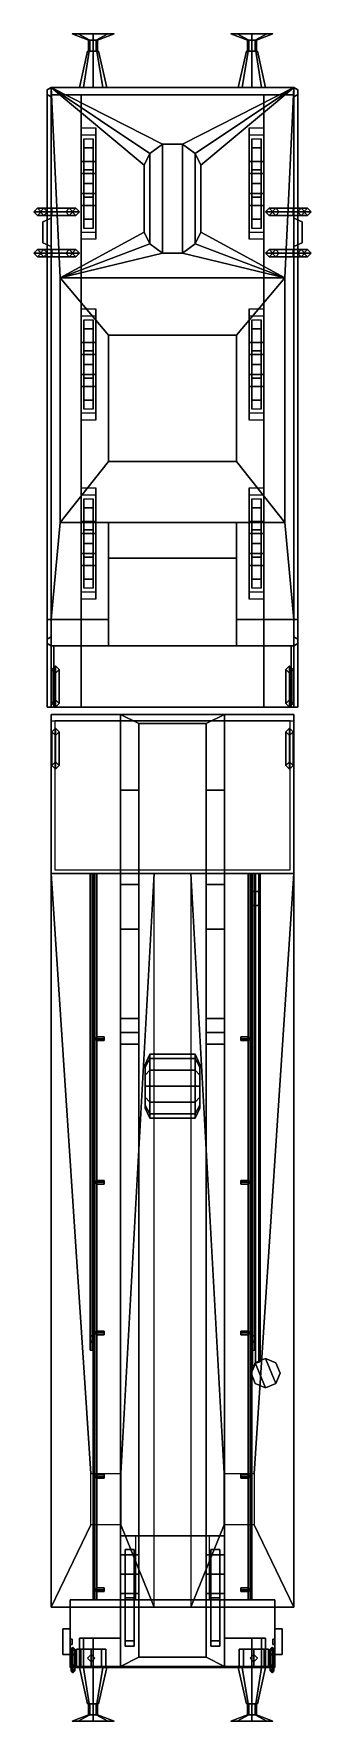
# Model space of a CAD drawing. Extents: x -1.5 to 1.5, y -9 to 9.5.
import ezdxf

# ---------------------------------------------------------------- set-up
doc = ezdxf.new("R2010")
doc.units = 0
doc.layers.get('0').update_dxf_attribs({"linetype": 'CONTINUOUS'})

msp = doc.modelspace()

# ---------------------------------------------------------------- linework, layer by layer
at = {"extrusion": (-1, 0, 0)}
for p, q in [((-1.33, 0.28, 1.99), (-0.201, 0.28, 1.99)), ((0.201, 0.28, 1.99), (1.33, 0.28, 1.99))]:
    msp.add_line(p, q, dxfattribs=at)
for points in [[(-1.1, 9.47, 1.01), (-0.707, 9.47, 0.847), (-0.87, 9.47, 0.78), (-1.033, 9.47, 0.847)], [(-1.033, 9.47, 1.173), (-0.64, 9.47, 1.01), (-0.707, 9.47, 0.847), (-1.1, 9.47, 1.01)], [(-0.92, 9.4, 1.01), (-0.905, 9.4, 1.045), (-1.033, 9.47, 1.173), (-1.1, 9.47, 1.01)], [(-0.905, 9.4, 0.975), (-0.92, 9.4, 1.01), (-1.1, 9.47, 1.01), (-1.033, 9.47, 0.847)], [(-0.87, 9.47, 1.24), (-0.707, 9.47, 1.173), (-0.64, 9.47, 1.01), (-1.033, 9.47, 1.173)], [(-0.905, 9.4, 1.045), (-0.87, 9.4, 1.06), (-0.87, 9.47, 1.24), (-1.033, 9.47, 1.173)], [(-0.87, 9.4, 0.96), (-0.905, 9.4, 0.975), (-1.033, 9.47, 0.847), (-0.87, 9.47, 0.78)], [(-0.87, 9.4, 1.06), (-0.835, 9.4, 1.045), (-0.707, 9.47, 1.173), (-0.87, 9.47, 1.24)], [(-0.835, 9.4, 0.975), (-0.87, 9.4, 0.96), (-0.87, 9.47, 0.78), (-0.707, 9.47, 0.847)], [(-0.835, 9.4, 1.045), (-0.82, 9.4, 1.01), (-0.64, 9.47, 1.01), (-0.707, 9.47, 1.173)], [(-0.82, 9.4, 1.01), (-0.835, 9.4, 0.975), (-0.707, 9.47, 0.847), (-0.64, 9.47, 1.01)], [(0.835, 9.4, 0.975), (0.82, 9.4, 1.01), (0.64, 9.47, 1.01), (0.707, 9.47, 0.847)], [(0.64, 9.47, 1.01), (1.033, 9.47, 0.847), (0.87, 9.47, 0.78), (0.707, 9.47, 0.847)], [(0.82, 9.4, 1.01), (0.835, 9.4, 1.045), (0.707, 9.47, 1.173), (0.64, 9.47, 1.01)], [(0.707, 9.47, 1.173), (1.1, 9.47, 1.01), (1.033, 9.47, 0.847), (0.64, 9.47, 1.01)], [(0.87, 9.4, 0.96), (0.835, 9.4, 0.975), (0.707, 9.47, 0.847), (0.87, 9.47, 0.78)], [(0.835, 9.4, 1.045), (0.87, 9.4, 1.06), (0.87, 9.47, 1.24), (0.707, 9.47, 1.173)], [(0.87, 9.47, 1.24), (1.033, 9.47, 1.173), (1.1, 9.47, 1.01), (0.707, 9.47, 1.173)], [(0.905, 9.4, 0.975), (0.87, 9.4, 0.96), (0.87, 9.47, 0.78), (1.033, 9.47, 0.847)], [(0.87, 9.4, 1.06), (0.905, 9.4, 1.045), (1.033, 9.47, 1.173), (0.87, 9.47, 1.24)], [(0.92, 9.4, 1.01), (0.905, 9.4, 0.975), (1.033, 9.47, 0.847), (1.1, 9.47, 1.01)], [(0.905, 9.4, 1.045), (0.92, 9.4, 1.01), (1.1, 9.47, 1.01), (1.033, 9.47, 1.173)], [(-1.02, 8.88, 1.01), (-0.976, 8.88, 1.116), (-0.912, 9.28, 1.052), (-0.93, 9.28, 1.01)], [(-0.976, 8.88, 0.904), (-1.02, 8.88, 1.01), (-0.93, 9.28, 1.01), (-0.912, 9.28, 0.968)], [(-0.976, 8.88, 1.116), (-0.87, 8.88, 1.16), (-0.87, 9.28, 1.07), (-0.912, 9.28, 1.052)], [(-0.87, 8.88, 0.86), (-0.976, 8.88, 0.904), (-0.912, 9.28, 0.968), (-0.87, 9.28, 0.95)], [(-0.93, 9.28, 1.01), (-0.912, 9.28, 1.052), (-0.905, 9.28, 1.045), (-0.92, 9.28, 1.01)], [(-0.912, 9.28, 0.968), (-0.93, 9.28, 1.01), (-0.92, 9.28, 1.01), (-0.905, 9.28, 0.975)], [(-0.92, 9.28, 1.01), (-0.905, 9.28, 1.045), (-0.905, 9.4, 1.045), (-0.92, 9.4, 1.01)], [(-0.905, 9.28, 0.975), (-0.92, 9.28, 1.01), (-0.92, 9.4, 1.01), (-0.905, 9.4, 0.975)], [(-0.912, 9.28, 1.052), (-0.87, 9.28, 1.07), (-0.87, 9.28, 1.06), (-0.905, 9.28, 1.045)], [(-0.87, 9.28, 0.95), (-0.912, 9.28, 0.968), (-0.905, 9.28, 0.975), (-0.87, 9.28, 0.96)], [(-0.905, 9.28, 1.045), (-0.87, 9.28, 1.06), (-0.87, 9.4, 1.06), (-0.905, 9.4, 1.045)], [(-0.87, 9.28, 0.96), (-0.905, 9.28, 0.975), (-0.905, 9.4, 0.975), (-0.87, 9.4, 0.96)], [(-0.87, 9.28, 1.06), (-0.835, 9.28, 1.045), (-0.835, 9.4, 1.045), (-0.87, 9.4, 1.06)], [(-0.835, 9.28, 0.975), (-0.87, 9.28, 0.96), (-0.87, 9.4, 0.96), (-0.835, 9.4, 0.975)], [(-0.828, 9.28, 0.968), (-0.87, 9.28, 0.95), (-0.87, 9.28, 0.96), (-0.835, 9.28, 0.975)], [(-0.87, 9.28, 1.07), (-0.828, 9.28, 1.052), (-0.835, 9.28, 1.045), (-0.87, 9.28, 1.06)], [(-0.87, 8.88, 1.16), (-0.764, 8.88, 1.116), (-0.828, 9.28, 1.052), (-0.87, 9.28, 1.07)], [(-0.764, 8.88, 0.904), (-0.87, 8.88, 0.86), (-0.87, 9.28, 0.95), (-0.828, 9.28, 0.968)], [(-0.835, 9.28, 1.045), (-0.82, 9.28, 1.01), (-0.82, 9.4, 1.01), (-0.835, 9.4, 1.045)], [(-0.82, 9.28, 1.01), (-0.835, 9.28, 0.975), (-0.835, 9.4, 0.975), (-0.82, 9.4, 1.01)], [(-0.81, 9.28, 1.01), (-0.828, 9.28, 0.968), (-0.835, 9.28, 0.975), (-0.82, 9.28, 1.01)], [(-0.828, 9.28, 1.052), (-0.81, 9.28, 1.01), (-0.82, 9.28, 1.01), (-0.835, 9.28, 1.045)], [(-0.764, 8.88, 1.116), (-0.72, 8.88, 1.01), (-0.81, 9.28, 1.01), (-0.828, 9.28, 1.052)], [(-0.72, 8.88, 1.01), (-0.764, 8.88, 0.904), (-0.828, 9.28, 0.968), (-0.81, 9.28, 1.01)], [(0.764, 8.88, 0.904), (0.72, 8.88, 1.01), (0.81, 9.28, 1.01), (0.828, 9.28, 0.968)], [(0.72, 8.88, 1.01), (0.764, 8.88, 1.116), (0.828, 9.28, 1.052), (0.81, 9.28, 1.01)], [(0.87, 8.88, 0.86), (0.764, 8.88, 0.904), (0.828, 9.28, 0.968), (0.87, 9.28, 0.95)], [(0.764, 8.88, 1.116), (0.87, 8.88, 1.16), (0.87, 9.28, 1.07), (0.828, 9.28, 1.052)], [(0.828, 9.28, 0.968), (0.81, 9.28, 1.01), (0.82, 9.28, 1.01), (0.835, 9.28, 0.975)], [(0.81, 9.28, 1.01), (0.828, 9.28, 1.052), (0.835, 9.28, 1.045), (0.82, 9.28, 1.01)], [(0.835, 9.28, 0.975), (0.82, 9.28, 1.01), (0.82, 9.4, 1.01), (0.835, 9.4, 0.975)], [(0.82, 9.28, 1.01), (0.835, 9.28, 1.045), (0.835, 9.4, 1.045), (0.82, 9.4, 1.01)], [(0.87, 9.28, 0.95), (0.828, 9.28, 0.968), (0.835, 9.28, 0.975), (0.87, 9.28, 0.96)], [(0.828, 9.28, 1.052), (0.87, 9.28, 1.07), (0.87, 9.28, 1.06), (0.835, 9.28, 1.045)], [(0.87, 9.28, 0.96), (0.835, 9.28, 0.975), (0.835, 9.4, 0.975), (0.87, 9.4, 0.96)], [(0.835, 9.28, 1.045), (0.87, 9.28, 1.06), (0.87, 9.4, 1.06), (0.835, 9.4, 1.045)], [(0.905, 9.28, 0.975), (0.87, 9.28, 0.96), (0.87, 9.4, 0.96), (0.905, 9.4, 0.975)], [(0.87, 9.28, 1.06), (0.905, 9.28, 1.045), (0.905, 9.4, 1.045), (0.87, 9.4, 1.06)], [(0.976, 8.88, 0.904), (0.87, 8.88, 0.86), (0.87, 9.28, 0.95), (0.912, 9.28, 0.968)], [(0.87, 8.88, 1.16), (0.976, 8.88, 1.116), (0.912, 9.28, 1.052), (0.87, 9.28, 1.07)], [(0.87, 9.28, 1.07), (0.912, 9.28, 1.052), (0.905, 9.28, 1.045), (0.87, 9.28, 1.06)], [(0.912, 9.28, 0.968), (0.87, 9.28, 0.95), (0.87, 9.28, 0.96), (0.905, 9.28, 0.975)], [(0.92, 9.28, 1.01), (0.905, 9.28, 0.975), (0.905, 9.4, 0.975), (0.92, 9.4, 1.01)], [(0.905, 9.28, 1.045), (0.92, 9.28, 1.01), (0.92, 9.4, 1.01), (0.905, 9.4, 1.045)], [(0.912, 9.28, 1.052), (0.93, 9.28, 1.01), (0.92, 9.28, 1.01), (0.905, 9.28, 1.045)], [(0.93, 9.28, 1.01), (0.912, 9.28, 0.968), (0.905, 9.28, 0.975), (0.92, 9.28, 1.01)], [(1.02, 8.88, 1.01), (0.976, 8.88, 0.904), (0.912, 9.28, 0.968), (0.93, 9.28, 1.01)], [(0.976, 8.88, 1.116), (1.02, 8.88, 1.01), (0.93, 9.28, 1.01), (0.912, 9.28, 1.052)], [(-1.33, 8.88, 3.1), (-1.373, 8.855, 3.075), (-1.373, 3.06, 3.075), (-1.33, 3.06, 3.1)], [(-1.33, 8.88, 1.2), (-1.373, 8.855, 1.2), (-1.373, 8.855, 3.075), (-1.33, 8.88, 3.1)], [(-1.33, 8.88, 3.1), (-1.33, 3.06, 3.1), (-1.23, 4.12, 3.1), (-1.23, 6.8, 3.1)], [(1.33, 8.88, 3.1), (1.33, 8.88, 1.2), (-1.33, 8.88, 1.2), (-1.33, 8.88, 3.1)], [(-1.33, 8.88, 3.1), (-1.23, 6.8, 3.1), (-0.31, 7.3, 3.1), (-0.31, 8.03, 3.1)], [(-0.25, 8.16, 3.1), (-1.33, 8.88, 3.1), (-0.31, 8.03, 3.1), (-0.25, 8.16, 3.1)], [(-0.11, 8.26, 3.1), (-1.33, 8.88, 3.1), (-0.25, 8.16, 3.1), (-0.11, 8.26, 3.1)], [(-1.33, 8.88, 3.1), (-0.11, 8.26, 3.1), (0.11, 8.26, 3.1), (1.33, 8.88, 3.1)], [(-1.33, 8.88, 0.76), (-1.33, 8.8, 0.76), (-1.33, 8.8, 1.2), (-1.33, 8.88, 1.2)], [(1.33, 8.88, 1.2), (1.33, 8.88, 0.76), (-1.33, 8.88, 0.76), (-1.33, 8.88, 1.2)], [(1.33, 8.88, 0.76), (1.33, 8.8, 0.76), (-1.33, 8.8, 0.76), (-1.33, 8.88, 0.76)], [(1.33, 8.88, 3.1), (0.11, 8.26, 3.1), (0.25, 8.16, 3.1), (1.33, 8.88, 3.1)], [(1.33, 8.88, 3.1), (0.25, 8.16, 3.1), (0.31, 8.03, 3.1), (1.33, 8.88, 3.1)], [(0.31, 8.03, 3.1), (0.31, 7.3, 3.1), (1.23, 6.8, 3.1), (1.33, 8.88, 3.1)], [(1.23, 6.8, 3.1), (1.23, 4.12, 3.1), (1.33, 3.06, 3.1), (1.33, 8.88, 3.1)], [(1.373, 8.855, 3.075), (1.33, 8.88, 3.1), (1.33, 3.06, 3.1), (1.373, 3.06, 3.075)], [(1.373, 8.855, 1.2), (1.33, 8.88, 1.2), (1.33, 8.88, 3.1), (1.373, 8.855, 3.075)], [(1.33, 8.8, 1.2), (1.33, 8.8, 0.76), (1.33, 8.88, 0.76), (1.33, 8.88, 1.2)], [(-1.373, 8.855, 3.075), (-1.373, 8.805, 3.025), (-1.373, 3.06, 3.025), (-1.373, 3.06, 3.075)], [(-1.373, 8.855, 1.2), (-1.373, 8.805, 1.2), (-1.373, 8.805, 3.025), (-1.373, 8.855, 3.075)], [(-1.373, 8.805, 3.025), (-1.33, 8.78, 3), (-1.33, 3.06, 3), (-1.373, 3.06, 3.025)], [(-1.373, 8.805, 1.2), (-1.33, 8.78, 1.2), (-1.33, 8.78, 3), (-1.373, 8.805, 3.025)], [(-1.33, 8.8, 1.2), (-1.33, 8.8, 0.76), (1.33, 8.8, 0.76), (1.33, 8.8, 1.2)], [(-1.33, 8.78, 1.2), (-1.33, 2.87, 2.54), (-1.33, 3.06, 3), (-1.33, 8.78, 3)], [(-1.33, 8.78, 1.2), (-1.33, 2.77, 1.2), (-1.33, 2.77, 2.54), (-1.33, 2.87, 2.54)], [(-1, 8.8, 0.91), (-1, 2.1, 0.91), (-1, 2.1, 1.2), (-1, 8.8, 1.2)], [(1, 8.8, 0.91), (1, 2.1, 0.91), (-1, 2.1, 0.91), (-1, 8.8, 0.91)], [(1, 2.1, 1.2), (1, 2.1, 0.91), (1, 8.8, 0.91), (1, 8.8, 1.2)], [(1.33, 8.78, 3), (1.373, 8.805, 3.025), (1.373, 3.06, 3.025), (1.33, 3.06, 3)], [(1.33, 8.78, 1.2), (1.373, 8.805, 1.2), (1.373, 8.805, 3.025), (1.33, 8.78, 3)], [(1.33, 3.06, 3), (1.33, 2.87, 2.54), (1.33, 8.78, 1.2), (1.33, 8.78, 3)], [(1.33, 2.77, 2.54), (1.33, 2.77, 1.2), (1.33, 8.78, 1.2), (1.33, 2.87, 2.54)], [(1.373, 8.805, 3.025), (1.373, 8.855, 3.075), (1.373, 3.06, 3.075), (1.373, 3.06, 3.025)], [(1.373, 8.805, 1.2), (1.373, 8.855, 1.2), (1.373, 8.855, 3.075), (1.373, 8.805, 3.025)], [(-0.84, 8.44, 0.91), (-0.84, 8.07, 0.44), (-1, 8.07, 0.44), (-1, 8.44, 0.91)], [(-1, 8.44, 0.91), (-1, 8.07, 0.44), (-1, 8.07, 0.58), (-1, 8.36, 0.91)], [(-1, 8.36, 0.91), (-1, 8.07, 0.58), (-0.84, 8.07, 0.58), (-0.84, 8.36, 0.91)], [(-0.97, 8.32, 0.91), (-0.97, 7.83, 0.66), (-0.97, 7.83, 0.66), (-0.97, 7.34, 0.91)], [(-0.97, 8.22, 0.79), (-0.97, 7.98, 0.67), (-0.97, 7.83, 0.66), (-0.97, 8.32, 0.91)], [(-0.87, 8.32, 0.91), (-0.87, 8.22, 0.79), (-0.97, 8.22, 0.79), (-0.97, 8.32, 0.91)], [(-0.87, 7.34, 0.91), (-0.87, 7.83, 0.66), (-0.87, 8.32, 0.91)], [(-0.87, 7.83, 0.66), (-0.87, 7.98, 0.67), (-0.87, 8.22, 0.79), (-0.87, 8.32, 0.91)], [(-0.84, 8.07, 0.58), (-0.84, 8.07, 0.44), (-0.84, 8.44, 0.91), (-0.84, 8.36, 0.91)], [(0.84, 8.44, 0.91), (0.84, 8.07, 0.44), (0.84, 8.07, 0.58), (0.84, 8.36, 0.91)], [(1, 8.44, 0.91), (1, 8.07, 0.44), (0.84, 8.07, 0.44), (0.84, 8.44, 0.91)], [(0.84, 8.36, 0.91), (0.84, 8.07, 0.58), (1, 8.07, 0.58), (1, 8.36, 0.91)], [(0.97, 8.32, 0.91), (0.97, 8.22, 0.79), (0.87, 8.22, 0.79), (0.87, 8.32, 0.91)], [(0.87, 8.22, 0.79), (0.87, 7.98, 0.67), (0.87, 7.83, 0.66), (0.87, 8.32, 0.91)], [(0.87, 8.32, 0.91), (0.87, 7.83, 0.66), (0.87, 7.83, 0.66), (0.87, 7.34, 0.91)], [(0.97, 7.83, 0.66), (0.97, 7.98, 0.67), (0.97, 8.22, 0.79), (0.97, 8.32, 0.91)], [(0.97, 7.34, 0.91), (0.97, 7.83, 0.66), (0.97, 8.32, 0.91)], [(1, 8.07, 0.58), (1, 8.07, 0.44), (1, 8.44, 0.91), (1, 8.36, 0.91)], [(-0.87, 8.22, 0.79), (-0.87, 7.98, 0.67), (-0.97, 7.98, 0.67), (-0.97, 8.22, 0.79)], [(-0.25, 8.16, 3.15), (-0.25, 8.16, 3.1), (-0.31, 8.03, 3.1), (-0.31, 8.03, 3.15)], [(-0.25, 8.16, 3.15), (-0.31, 8.03, 3.15), (-0.31, 7.3, 3.15), (-0.25, 7.17, 3.15)], [(-0.11, 8.26, 3.15), (-0.11, 8.26, 3.1), (-0.25, 8.16, 3.1), (-0.25, 8.16, 3.15)], [(-0.11, 8.26, 3.15), (-0.25, 8.16, 3.15), (-0.25, 7.17, 3.15), (-0.11, 7.07, 3.15)], [(0.11, 8.26, 3.15), (0.11, 8.26, 3.1), (-0.11, 8.26, 3.1), (-0.11, 8.26, 3.15)], [(0.11, 8.26, 3.15), (-0.11, 8.26, 3.15), (-0.11, 7.07, 3.15), (0.11, 7.07, 3.15)], [(0.25, 8.16, 3.15), (0.25, 8.16, 3.1), (0.11, 8.26, 3.1), (0.11, 8.26, 3.15)], [(0.25, 8.16, 3.15), (0.11, 8.26, 3.15), (0.11, 7.07, 3.15), (0.25, 7.17, 3.15)], [(0.31, 8.03, 3.15), (0.31, 8.03, 3.1), (0.25, 8.16, 3.1), (0.25, 8.16, 3.15)], [(0.31, 8.03, 3.15), (0.25, 8.16, 3.15), (0.25, 7.17, 3.15), (0.31, 7.3, 3.15)], [(0.97, 8.22, 0.79), (0.97, 7.98, 0.67), (0.87, 7.98, 0.67), (0.87, 8.22, 0.79)], [(-0.84, 8.07, 0.44), (-0.84, 8.07, 0.19), (-1, 8.07, 0.19), (-1, 8.07, 0.44)], [(-1, 8.07, 0.19), (-1, 7.59, 0.19), (-1, 7.59, 0.58), (-1, 8.07, 0.58)], [(-0.84, 8.07, 0.19), (-0.84, 7.59, 0.19), (-1, 7.59, 0.19), (-1, 8.07, 0.19)], [(-0.84, 7.94, 0.63), (-0.84, 8.07, 0.58), (-1, 8.07, 0.58), (-1, 7.94, 0.63)], [(-1, 8.07, 0.58), (-1, 7.59, 0.58), (-1, 7.72, 0.63), (-1, 7.94, 0.63)], [(-0.97, 7.83, 0.66), (-0.97, 7.98, 0.67), (-0.87, 7.98, 0.67), (-0.87, 7.83, 0.66)], [(-0.84, 7.59, 0.58), (-0.84, 7.59, 0.19), (-0.84, 8.07, 0.19), (-0.84, 8.07, 0.58)], [(-0.84, 7.72, 0.63), (-0.84, 7.59, 0.58), (-0.84, 8.07, 0.58), (-0.84, 7.94, 0.63)], [(-0.31, 8.03, 3.15), (-0.31, 8.03, 3.1), (-0.31, 7.3, 3.1), (-0.31, 7.3, 3.15)], [(0.31, 7.3, 3.15), (0.31, 7.3, 3.1), (0.31, 8.03, 3.1), (0.31, 8.03, 3.15)], [(0.84, 8.07, 0.19), (0.84, 7.59, 0.19), (0.84, 7.59, 0.58), (0.84, 8.07, 0.58)], [(1, 8.07, 0.44), (1, 8.07, 0.19), (0.84, 8.07, 0.19), (0.84, 8.07, 0.44)], [(1, 8.07, 0.19), (1, 7.59, 0.19), (0.84, 7.59, 0.19), (0.84, 8.07, 0.19)], [(0.84, 8.07, 0.58), (0.84, 7.59, 0.58), (0.84, 7.72, 0.63), (0.84, 7.94, 0.63)], [(1, 7.94, 0.63), (1, 8.07, 0.58), (0.84, 8.07, 0.58), (0.84, 7.94, 0.63)], [(0.87, 7.83, 0.66), (0.87, 7.98, 0.67), (0.97, 7.98, 0.67), (0.97, 7.83, 0.66)], [(1, 7.59, 0.58), (1, 7.59, 0.19), (1, 8.07, 0.19), (1, 8.07, 0.58)], [(1, 7.72, 0.63), (1, 7.59, 0.58), (1, 8.07, 0.58), (1, 7.94, 0.63)], [(-1, 7.94, 0.63), (-1, 7.72, 0.63), (-0.84, 7.72, 0.63), (-0.84, 7.94, 0.63)], [(-0.97, 7.83, 0.66), (-0.97, 7.68, 0.67), (-0.97, 7.44, 0.79), (-0.97, 7.34, 0.91)], [(-0.87, 7.83, 0.66), (-0.87, 7.68, 0.67), (-0.97, 7.68, 0.67), (-0.97, 7.83, 0.66)], [(-0.87, 7.44, 0.79), (-0.87, 7.68, 0.67), (-0.87, 7.83, 0.66), (-0.87, 7.34, 0.91)], [(0.84, 7.94, 0.63), (0.84, 7.72, 0.63), (1, 7.72, 0.63), (1, 7.94, 0.63)], [(0.97, 7.83, 0.66), (0.97, 7.68, 0.67), (0.87, 7.68, 0.67), (0.87, 7.83, 0.66)], [(0.87, 7.83, 0.66), (0.87, 7.68, 0.67), (0.87, 7.44, 0.79), (0.87, 7.34, 0.91)], [(0.97, 7.44, 0.79), (0.97, 7.68, 0.67), (0.97, 7.83, 0.66), (0.97, 7.34, 0.91)], [(-1, 7.72, 0.63), (-1, 7.59, 0.58), (-0.84, 7.59, 0.58), (-0.84, 7.72, 0.63)], [(-1, 7.59, 0.44), (-1, 7.59, 0.19), (-0.84, 7.59, 0.19), (-0.84, 7.59, 0.44)], [(-0.84, 7.3, 0.91), (-0.84, 7.59, 0.58), (-1, 7.59, 0.58), (-1, 7.3, 0.91)], [(-1, 7.59, 0.58), (-1, 7.59, 0.44), (-1, 7.22, 0.91), (-1, 7.3, 0.91)], [(-1, 7.22, 0.91), (-1, 7.59, 0.44), (-0.84, 7.59, 0.44), (-0.84, 7.22, 0.91)], [(-0.97, 7.44, 0.79), (-0.97, 7.68, 0.67), (-0.87, 7.68, 0.67), (-0.87, 7.44, 0.79)], [(-0.84, 7.22, 0.91), (-0.84, 7.59, 0.44), (-0.84, 7.59, 0.58), (-0.84, 7.3, 0.91)], [(0.84, 7.72, 0.63), (0.84, 7.59, 0.58), (1, 7.59, 0.58), (1, 7.72, 0.63)], [(0.84, 7.59, 0.44), (0.84, 7.59, 0.19), (1, 7.59, 0.19), (1, 7.59, 0.44)], [(0.84, 7.22, 0.91), (0.84, 7.59, 0.44), (1, 7.59, 0.44), (1, 7.22, 0.91)], [(0.84, 7.59, 0.58), (0.84, 7.59, 0.44), (0.84, 7.22, 0.91), (0.84, 7.3, 0.91)], [(1, 7.3, 0.91), (1, 7.59, 0.58), (0.84, 7.59, 0.58), (0.84, 7.3, 0.91)], [(0.87, 7.44, 0.79), (0.87, 7.68, 0.67), (0.97, 7.68, 0.67), (0.97, 7.44, 0.79)], [(1, 7.22, 0.91), (1, 7.59, 0.44), (1, 7.59, 0.58), (1, 7.3, 0.91)], [(-1.48, 7.56, 1.24), (-1.52, 7.52, 1.2), (-1.52, 7.52, 3.27), (-1.48, 7.56, 3.27)], [(-1.48, 7.56, 3.27), (-1.52, 7.52, 3.27), (-1.45, 7.52, 3.52), (-1.41, 7.56, 3.48)], [(-1.32, 7.56, 1.24), (-1.32, 7.52, 1.2), (-1.52, 7.52, 1.2), (-1.48, 7.56, 1.24)], [(-1.52, 7.52, 1.2), (-1.48, 7.48, 1.24), (-1.48, 7.48, 3.27), (-1.52, 7.52, 3.27)], [(-1.52, 7.52, 3.27), (-1.48, 7.48, 3.27), (-1.41, 7.48, 3.48), (-1.45, 7.52, 3.52)], [(-1.32, 7.52, 1.2), (-1.32, 7.48, 1.24), (-1.48, 7.48, 1.24), (-1.52, 7.52, 1.2)], [(-1.44, 7.52, 1.28), (-1.48, 7.56, 1.24), (-1.48, 7.56, 3.27), (-1.44, 7.52, 3.27)], [(-1.44, 7.52, 3.27), (-1.48, 7.56, 3.27), (-1.41, 7.56, 3.48), (-1.37, 7.52, 3.44)], [(-1.32, 7.52, 1.28), (-1.32, 7.56, 1.24), (-1.48, 7.56, 1.24), (-1.44, 7.52, 1.28)], [(-1.48, 7.48, 1.24), (-1.44, 7.52, 1.28), (-1.44, 7.52, 3.27), (-1.48, 7.48, 3.27)], [(-1.48, 7.48, 3.27), (-1.44, 7.52, 3.27), (-1.37, 7.52, 3.44), (-1.41, 7.48, 3.48)], [(-1.32, 7.48, 1.24), (-1.32, 7.52, 1.28), (-1.44, 7.52, 1.28), (-1.48, 7.48, 1.24)], [(-1.09, 7.52, 3.52), (-1.13, 7.56, 3.48), (-1.41, 7.56, 3.48), (-1.45, 7.52, 3.52)], [(-1.13, 7.48, 3.48), (-1.09, 7.52, 3.52), (-1.45, 7.52, 3.52), (-1.41, 7.48, 3.48)], [(-1.33, 7.45, 1.69), (-1.33, 7.45, 1.63), (-1.42, 7.41, 1.63), (-1.42, 7.41, 1.69)], [(-1.33, 7.45, 1.63), (-1.33, 7.14, 1.63), (-1.42, 7.18, 1.63), (-1.42, 7.41, 1.63)], [(-1.42, 7.41, 1.69), (-1.42, 7.18, 1.69), (-1.33, 7.14, 1.69), (-1.33, 7.45, 1.69)], [(-1.42, 7.41, 1.27), (-1.42, 7.18, 1.27), (-1.33, 7.14, 1.27), (-1.33, 7.45, 1.27)], [(-1.33, 7.45, 1.27), (-1.33, 7.45, 1.21), (-1.42, 7.41, 1.21), (-1.42, 7.41, 1.27)], [(-1.33, 7.45, 1.21), (-1.33, 7.14, 1.21), (-1.42, 7.18, 1.21), (-1.42, 7.41, 1.21)], [(-1.42, 7.41, 2.1), (-1.42, 7.18, 2.1), (-1.33, 7.14, 2.1), (-1.33, 7.45, 2.1)], [(-1.33, 7.45, 2.1), (-1.33, 7.45, 2.04), (-1.42, 7.41, 2.04), (-1.42, 7.41, 2.1)], [(-1.33, 7.45, 2.04), (-1.33, 7.14, 2.04), (-1.42, 7.18, 2.04), (-1.42, 7.41, 2.04)], [(-1.33, 7.45, 2.45), (-1.33, 7.14, 2.45), (-1.42, 7.18, 2.45), (-1.42, 7.41, 2.45)], [(-1.33, 7.45, 2.51), (-1.33, 7.45, 2.45), (-1.42, 7.41, 2.45), (-1.42, 7.41, 2.51)], [(-1.42, 7.41, 2.51), (-1.42, 7.18, 2.51), (-1.33, 7.14, 2.51), (-1.33, 7.45, 2.51)], [(-1.42, 7.41, 1.63), (-1.42, 7.18, 1.63), (-1.42, 7.18, 1.69), (-1.42, 7.41, 1.69)], [(-1.42, 7.41, 1.21), (-1.42, 7.18, 1.21), (-1.42, 7.18, 1.27), (-1.42, 7.41, 1.27)], [(-1.42, 7.41, 2.04), (-1.42, 7.18, 2.04), (-1.42, 7.18, 2.1), (-1.42, 7.41, 2.1)], [(-1.42, 7.41, 2.45), (-1.42, 7.18, 2.45), (-1.42, 7.18, 2.51), (-1.42, 7.41, 2.51)], [(-1.13, 7.56, 3.48), (-1.17, 7.52, 3.44), (-1.37, 7.52, 3.44), (-1.41, 7.56, 3.48)], [(-1.17, 7.52, 3.44), (-1.13, 7.48, 3.48), (-1.41, 7.48, 3.48), (-1.37, 7.52, 3.44)], [(-1.06, 7.56, 3.27), (-1.1, 7.52, 3.27), (-1.17, 7.52, 3.44), (-1.13, 7.56, 3.48)], [(-1.1, 7.52, 3.27), (-1.06, 7.48, 3.27), (-1.13, 7.48, 3.48), (-1.17, 7.52, 3.44)], [(-1.02, 7.52, 3.27), (-1.06, 7.56, 3.27), (-1.13, 7.56, 3.48), (-1.09, 7.52, 3.52)], [(-1.06, 7.48, 3.27), (-1.02, 7.52, 3.27), (-1.09, 7.52, 3.52), (-1.13, 7.48, 3.48)], [(-1.06, 7.56, 3.1), (-1.1, 7.52, 3.1), (-1.1, 7.52, 3.27), (-1.06, 7.56, 3.27)], [(-1.1, 7.52, 3.1), (-1.06, 7.48, 3.1), (-1.06, 7.48, 3.27), (-1.1, 7.52, 3.27)], [(-1.02, 7.52, 3.1), (-1.06, 7.56, 3.1), (-1.06, 7.56, 3.27), (-1.02, 7.52, 3.27)], [(-1.06, 7.48, 3.1), (-1.02, 7.52, 3.1), (-1.02, 7.52, 3.27), (-1.06, 7.48, 3.27)], [(-0.97, 7.34, 0.91), (-0.97, 7.44, 0.79), (-0.87, 7.44, 0.79), (-0.87, 7.34, 0.91)], [(0.87, 7.34, 0.91), (0.87, 7.44, 0.79), (0.97, 7.44, 0.79), (0.97, 7.34, 0.91)], [(1.06, 7.56, 3.1), (1.02, 7.52, 3.1), (1.02, 7.52, 3.27), (1.06, 7.56, 3.27)], [(1.06, 7.56, 3.27), (1.02, 7.52, 3.27), (1.09, 7.52, 3.52), (1.13, 7.56, 3.48)], [(1.02, 7.52, 3.1), (1.06, 7.48, 3.1), (1.06, 7.48, 3.27), (1.02, 7.52, 3.27)], [(1.02, 7.52, 3.27), (1.06, 7.48, 3.27), (1.13, 7.48, 3.48), (1.09, 7.52, 3.52)], [(1.1, 7.52, 3.1), (1.06, 7.56, 3.1), (1.06, 7.56, 3.27), (1.1, 7.52, 3.27)], [(1.1, 7.52, 3.27), (1.06, 7.56, 3.27), (1.13, 7.56, 3.48), (1.17, 7.52, 3.44)], [(1.06, 7.48, 3.1), (1.1, 7.52, 3.1), (1.1, 7.52, 3.27), (1.06, 7.48, 3.27)], [(1.06, 7.48, 3.27), (1.1, 7.52, 3.27), (1.17, 7.52, 3.44), (1.13, 7.48, 3.48)], [(1.13, 7.56, 3.48), (1.09, 7.52, 3.52), (1.45, 7.52, 3.52), (1.41, 7.56, 3.48)], [(1.09, 7.52, 3.52), (1.13, 7.48, 3.48), (1.41, 7.48, 3.48), (1.45, 7.52, 3.52)], [(1.17, 7.52, 3.44), (1.13, 7.56, 3.48), (1.41, 7.56, 3.48), (1.37, 7.52, 3.44)], [(1.13, 7.48, 3.48), (1.17, 7.52, 3.44), (1.37, 7.52, 3.44), (1.41, 7.48, 3.48)], [(1.32, 7.56, 1.24), (1.32, 7.52, 1.28), (1.44, 7.52, 1.28), (1.48, 7.56, 1.24)], [(1.32, 7.52, 1.2), (1.32, 7.56, 1.24), (1.48, 7.56, 1.24), (1.52, 7.52, 1.2)], [(1.32, 7.52, 1.28), (1.32, 7.48, 1.24), (1.48, 7.48, 1.24), (1.44, 7.52, 1.28)], [(1.32, 7.48, 1.24), (1.32, 7.52, 1.2), (1.52, 7.52, 1.2), (1.48, 7.48, 1.24)], [(1.42, 7.18, 1.27), (1.42, 7.41, 1.27), (1.33, 7.45, 1.27), (1.33, 7.14, 1.27)], [(1.33, 7.14, 1.21), (1.33, 7.45, 1.21), (1.42, 7.41, 1.21), (1.42, 7.18, 1.21)], [(1.42, 7.41, 1.27), (1.42, 7.41, 1.21), (1.33, 7.45, 1.21), (1.33, 7.45, 1.27)], [(1.42, 7.41, 2.1), (1.42, 7.41, 2.04), (1.33, 7.45, 2.04), (1.33, 7.45, 2.1)], [(1.33, 7.14, 2.04), (1.33, 7.45, 2.04), (1.42, 7.41, 2.04), (1.42, 7.18, 2.04)], [(1.42, 7.18, 2.1), (1.42, 7.41, 2.1), (1.33, 7.45, 2.1), (1.33, 7.14, 2.1)], [(1.42, 7.18, 1.69), (1.42, 7.41, 1.69), (1.33, 7.45, 1.69), (1.33, 7.14, 1.69)], [(1.33, 7.14, 1.63), (1.33, 7.45, 1.63), (1.42, 7.41, 1.63), (1.42, 7.18, 1.63)], [(1.42, 7.41, 1.69), (1.42, 7.41, 1.63), (1.33, 7.45, 1.63), (1.33, 7.45, 1.69)], [(1.42, 7.18, 2.51), (1.42, 7.41, 2.51), (1.33, 7.45, 2.51), (1.33, 7.14, 2.51)], [(1.33, 7.14, 2.45), (1.33, 7.45, 2.45), (1.42, 7.41, 2.45), (1.42, 7.18, 2.45)], [(1.42, 7.41, 2.51), (1.42, 7.41, 2.45), (1.33, 7.45, 2.45), (1.33, 7.45, 2.51)], [(1.48, 7.56, 3.27), (1.44, 7.52, 3.27), (1.37, 7.52, 3.44), (1.41, 7.56, 3.48)], [(1.44, 7.52, 3.27), (1.48, 7.48, 3.27), (1.41, 7.48, 3.48), (1.37, 7.52, 3.44)], [(1.52, 7.52, 3.27), (1.48, 7.56, 3.27), (1.41, 7.56, 3.48), (1.45, 7.52, 3.52)], [(1.48, 7.48, 3.27), (1.52, 7.52, 3.27), (1.45, 7.52, 3.52), (1.41, 7.48, 3.48)], [(1.42, 7.18, 1.21), (1.42, 7.41, 1.21), (1.42, 7.41, 1.27), (1.42, 7.18, 1.27)], [(1.42, 7.18, 2.04), (1.42, 7.41, 2.04), (1.42, 7.41, 2.1), (1.42, 7.18, 2.1)], [(1.42, 7.18, 1.63), (1.42, 7.41, 1.63), (1.42, 7.41, 1.69), (1.42, 7.18, 1.69)], [(1.42, 7.18, 2.45), (1.42, 7.41, 2.45), (1.42, 7.41, 2.51), (1.42, 7.18, 2.51)], [(1.48, 7.56, 1.24), (1.44, 7.52, 1.28), (1.44, 7.52, 3.27), (1.48, 7.56, 3.27)], [(1.44, 7.52, 1.28), (1.48, 7.48, 1.24), (1.48, 7.48, 3.27), (1.44, 7.52, 3.27)], [(1.52, 7.52, 1.2), (1.48, 7.56, 1.24), (1.48, 7.56, 3.27), (1.52, 7.52, 3.27)], [(1.48, 7.48, 1.24), (1.52, 7.52, 1.2), (1.52, 7.52, 3.27), (1.48, 7.48, 3.27)], [(-0.31, 7.3, 3.1), (-1.23, 6.8, 3.1), (-0.25, 7.17, 3.1), (-0.31, 7.3, 3.1)], [(-0.31, 7.3, 3.15), (-0.31, 7.3, 3.1), (-0.25, 7.17, 3.1), (-0.25, 7.17, 3.15)], [(0.25, 7.17, 3.15), (0.25, 7.17, 3.1), (0.31, 7.3, 3.1), (0.31, 7.3, 3.15)], [(0.31, 7.3, 3.1), (0.25, 7.17, 3.1), (1.23, 6.8, 3.1), (0.31, 7.3, 3.1)], [(-1.48, 7.11, 1.24), (-1.52, 7.07, 1.2), (-1.52, 7.07, 3.27), (-1.48, 7.11, 3.27)], [(-1.32, 7.11, 1.24), (-1.32, 7.07, 1.2), (-1.52, 7.07, 1.2), (-1.48, 7.11, 1.24)], [(-1.48, 7.11, 3.27), (-1.52, 7.07, 3.27), (-1.45, 7.07, 3.52), (-1.41, 7.11, 3.48)], [(-1.52, 7.07, 1.2), (-1.48, 7.03, 1.24), (-1.48, 7.03, 3.27), (-1.52, 7.07, 3.27)], [(-1.32, 7.07, 1.2), (-1.32, 7.03, 1.24), (-1.48, 7.03, 1.24), (-1.52, 7.07, 1.2)], [(-1.52, 7.07, 3.27), (-1.48, 7.03, 3.27), (-1.41, 7.03, 3.48), (-1.45, 7.07, 3.52)], [(-1.44, 7.07, 1.28), (-1.48, 7.11, 1.24), (-1.48, 7.11, 3.27), (-1.44, 7.07, 3.27)], [(-1.32, 7.07, 1.28), (-1.32, 7.11, 1.24), (-1.48, 7.11, 1.24), (-1.44, 7.07, 1.28)], [(-1.44, 7.07, 3.27), (-1.48, 7.11, 3.27), (-1.41, 7.11, 3.48), (-1.37, 7.07, 3.44)], [(-1.48, 7.03, 1.24), (-1.44, 7.07, 1.28), (-1.44, 7.07, 3.27), (-1.48, 7.03, 3.27)], [(-1.32, 7.03, 1.24), (-1.32, 7.07, 1.28), (-1.44, 7.07, 1.28), (-1.48, 7.03, 1.24)], [(-1.48, 7.03, 3.27), (-1.44, 7.07, 3.27), (-1.37, 7.07, 3.44), (-1.41, 7.03, 3.48)], [(-1.09, 7.07, 3.52), (-1.13, 7.11, 3.48), (-1.41, 7.11, 3.48), (-1.45, 7.07, 3.52)], [(-1.13, 7.03, 3.48), (-1.09, 7.07, 3.52), (-1.45, 7.07, 3.52), (-1.41, 7.03, 3.48)], [(-1.42, 7.18, 1.69), (-1.42, 7.18, 1.63), (-1.33, 7.14, 1.63), (-1.33, 7.14, 1.69)], [(-1.42, 7.18, 1.27), (-1.42, 7.18, 1.21), (-1.33, 7.14, 1.21), (-1.33, 7.14, 1.27)], [(-1.42, 7.18, 2.1), (-1.42, 7.18, 2.04), (-1.33, 7.14, 2.04), (-1.33, 7.14, 2.1)], [(-1.42, 7.18, 2.51), (-1.42, 7.18, 2.45), (-1.33, 7.14, 2.45), (-1.33, 7.14, 2.51)], [(-1.13, 7.11, 3.48), (-1.17, 7.07, 3.44), (-1.37, 7.07, 3.44), (-1.41, 7.11, 3.48)], [(-1.17, 7.07, 3.44), (-1.13, 7.03, 3.48), (-1.41, 7.03, 3.48), (-1.37, 7.07, 3.44)], [(-0.25, 7.17, 3.1), (-1.23, 6.8, 3.1), (-0.11, 7.07, 3.1), (-0.25, 7.17, 3.1)], [(-0.11, 7.07, 3.1), (-1.23, 6.8, 3.1), (1.23, 6.8, 3.1), (0.11, 7.07, 3.1)], [(-1.06, 7.11, 3.27), (-1.1, 7.07, 3.27), (-1.17, 7.07, 3.44), (-1.13, 7.11, 3.48)], [(-1.1, 7.07, 3.27), (-1.06, 7.03, 3.27), (-1.13, 7.03, 3.48), (-1.17, 7.07, 3.44)], [(-1.02, 7.07, 3.27), (-1.06, 7.11, 3.27), (-1.13, 7.11, 3.48), (-1.09, 7.07, 3.52)], [(-1.06, 7.03, 3.27), (-1.02, 7.07, 3.27), (-1.09, 7.07, 3.52), (-1.13, 7.03, 3.48)], [(-1.06, 7.11, 3.1), (-1.1, 7.07, 3.1), (-1.1, 7.07, 3.27), (-1.06, 7.11, 3.27)], [(-1.1, 7.07, 3.1), (-1.06, 7.03, 3.1), (-1.06, 7.03, 3.27), (-1.1, 7.07, 3.27)], [(-1.02, 7.07, 3.1), (-1.06, 7.11, 3.1), (-1.06, 7.11, 3.27), (-1.02, 7.07, 3.27)], [(-1.06, 7.03, 3.1), (-1.02, 7.07, 3.1), (-1.02, 7.07, 3.27), (-1.06, 7.03, 3.27)], [(-0.25, 7.17, 3.15), (-0.25, 7.17, 3.1), (-0.11, 7.07, 3.1), (-0.11, 7.07, 3.15)], [(-0.11, 7.07, 3.15), (-0.11, 7.07, 3.1), (0.11, 7.07, 3.1), (0.11, 7.07, 3.15)], [(0.11, 7.07, 3.15), (0.11, 7.07, 3.1), (0.25, 7.17, 3.1), (0.25, 7.17, 3.15)], [(0.25, 7.17, 3.1), (0.11, 7.07, 3.1), (1.23, 6.8, 3.1), (0.25, 7.17, 3.1)], [(1.06, 7.11, 3.27), (1.02, 7.07, 3.27), (1.09, 7.07, 3.52), (1.13, 7.11, 3.48)], [(1.06, 7.11, 3.1), (1.02, 7.07, 3.1), (1.02, 7.07, 3.27), (1.06, 7.11, 3.27)], [(1.02, 7.07, 3.27), (1.06, 7.03, 3.27), (1.13, 7.03, 3.48), (1.09, 7.07, 3.52)], [(1.02, 7.07, 3.1), (1.06, 7.03, 3.1), (1.06, 7.03, 3.27), (1.02, 7.07, 3.27)], [(1.1, 7.07, 3.27), (1.06, 7.11, 3.27), (1.13, 7.11, 3.48), (1.17, 7.07, 3.44)], [(1.1, 7.07, 3.1), (1.06, 7.11, 3.1), (1.06, 7.11, 3.27), (1.1, 7.07, 3.27)], [(1.06, 7.03, 3.27), (1.1, 7.07, 3.27), (1.17, 7.07, 3.44), (1.13, 7.03, 3.48)], [(1.06, 7.03, 3.1), (1.1, 7.07, 3.1), (1.1, 7.07, 3.27), (1.06, 7.03, 3.27)], [(1.13, 7.11, 3.48), (1.09, 7.07, 3.52), (1.45, 7.07, 3.52), (1.41, 7.11, 3.48)], [(1.09, 7.07, 3.52), (1.13, 7.03, 3.48), (1.41, 7.03, 3.48), (1.45, 7.07, 3.52)], [(1.17, 7.07, 3.44), (1.13, 7.11, 3.48), (1.41, 7.11, 3.48), (1.37, 7.07, 3.44)], [(1.13, 7.03, 3.48), (1.17, 7.07, 3.44), (1.37, 7.07, 3.44), (1.41, 7.03, 3.48)], [(1.32, 7.11, 1.24), (1.32, 7.07, 1.28), (1.44, 7.07, 1.28), (1.48, 7.11, 1.24)], [(1.32, 7.07, 1.2), (1.32, 7.11, 1.24), (1.48, 7.11, 1.24), (1.52, 7.07, 1.2)], [(1.32, 7.07, 1.28), (1.32, 7.03, 1.24), (1.48, 7.03, 1.24), (1.44, 7.07, 1.28)], [(1.32, 7.03, 1.24), (1.32, 7.07, 1.2), (1.52, 7.07, 1.2), (1.48, 7.03, 1.24)], [(1.33, 7.14, 1.27), (1.33, 7.14, 1.21), (1.42, 7.18, 1.21), (1.42, 7.18, 1.27)], [(1.33, 7.14, 2.1), (1.33, 7.14, 2.04), (1.42, 7.18, 2.04), (1.42, 7.18, 2.1)], [(1.33, 7.14, 1.69), (1.33, 7.14, 1.63), (1.42, 7.18, 1.63), (1.42, 7.18, 1.69)], [(1.33, 7.14, 2.51), (1.33, 7.14, 2.45), (1.42, 7.18, 2.45), (1.42, 7.18, 2.51)], [(1.48, 7.11, 3.27), (1.44, 7.07, 3.27), (1.37, 7.07, 3.44), (1.41, 7.11, 3.48)], [(1.44, 7.07, 3.27), (1.48, 7.03, 3.27), (1.41, 7.03, 3.48), (1.37, 7.07, 3.44)], [(1.52, 7.07, 3.27), (1.48, 7.11, 3.27), (1.41, 7.11, 3.48), (1.45, 7.07, 3.52)], [(1.48, 7.03, 3.27), (1.52, 7.07, 3.27), (1.45, 7.07, 3.52), (1.41, 7.03, 3.48)], [(1.48, 7.11, 1.24), (1.44, 7.07, 1.28), (1.44, 7.07, 3.27), (1.48, 7.11, 3.27)], [(1.44, 7.07, 1.28), (1.48, 7.03, 1.24), (1.48, 7.03, 3.27), (1.44, 7.07, 3.27)], [(1.52, 7.07, 1.2), (1.48, 7.11, 1.24), (1.48, 7.11, 3.27), (1.52, 7.07, 3.27)], [(1.48, 7.03, 1.24), (1.52, 7.07, 1.2), (1.52, 7.07, 3.27), (1.48, 7.03, 3.27)], [(-1.23, 6.8, 3.1), (-1.23, 6.8, 2.67), (1.23, 6.8, 2.67), (1.23, 6.8, 3.1)], [(-1.23, 4.12, 3.1), (-1.23, 4.12, 2.67), (-1.23, 6.8, 2.67), (-1.23, 6.8, 3.1)], [(-0.7, 6.17, 3.21), (0.7, 6.17, 3.21), (1.23, 6.8, 2.67), (-1.23, 6.8, 2.67)], [(-1.23, 4.12, 2.67), (-0.7, 4.79, 3.21), (-0.7, 6.17, 3.21), (-1.23, 6.8, 2.67)], [(0.7, 4.79, 3.21), (1.23, 4.12, 2.67), (1.23, 6.8, 2.67), (0.7, 6.17, 3.21)], [(1.23, 4.12, 2.67), (1.23, 4.12, 3.1), (1.23, 6.8, 3.1), (1.23, 6.8, 2.67)], [(-1, 6.46, 0.91), (-1, 6.09, 0.44), (-1, 6.09, 0.58), (-1, 6.38, 0.91)], [(-0.84, 6.46, 0.91), (-0.84, 6.09, 0.44), (-1, 6.09, 0.44), (-1, 6.46, 0.91)], [(-1, 6.38, 0.91), (-1, 6.09, 0.58), (-0.84, 6.09, 0.58), (-0.84, 6.38, 0.91)], [(-0.87, 6.34, 0.91), (-0.87, 6.24, 0.79), (-0.97, 6.24, 0.79), (-0.97, 6.34, 0.91)], [(-0.97, 6.24, 0.79), (-0.97, 6, 0.67), (-0.97, 5.85, 0.66), (-0.97, 6.34, 0.91)], [(-0.97, 6.34, 0.91), (-0.97, 5.85, 0.66), (-0.97, 5.85, 0.66), (-0.97, 5.36, 0.91)], [(-0.87, 5.85, 0.66), (-0.87, 6, 0.67), (-0.87, 6.24, 0.79), (-0.87, 6.34, 0.91)], [(-0.87, 5.36, 0.91), (-0.87, 5.85, 0.66), (-0.87, 6.34, 0.91)], [(-0.84, 6.09, 0.58), (-0.84, 6.09, 0.44), (-0.84, 6.46, 0.91), (-0.84, 6.38, 0.91)], [(1, 6.46, 0.91), (1, 6.09, 0.44), (0.84, 6.09, 0.44), (0.84, 6.46, 0.91)], [(0.84, 6.46, 0.91), (0.84, 6.09, 0.44), (0.84, 6.09, 0.58), (0.84, 6.38, 0.91)], [(0.84, 6.38, 0.91), (0.84, 6.09, 0.58), (1, 6.09, 0.58), (1, 6.38, 0.91)], [(0.87, 6.34, 0.91), (0.87, 5.85, 0.66), (0.87, 5.85, 0.66), (0.87, 5.36, 0.91)], [(0.87, 6.24, 0.79), (0.87, 6, 0.67), (0.87, 5.85, 0.66), (0.87, 6.34, 0.91)], [(0.97, 6.34, 0.91), (0.97, 6.24, 0.79), (0.87, 6.24, 0.79), (0.87, 6.34, 0.91)], [(0.97, 5.36, 0.91), (0.97, 5.85, 0.66), (0.97, 6.34, 0.91)], [(0.97, 5.85, 0.66), (0.97, 6, 0.67), (0.97, 6.24, 0.79), (0.97, 6.34, 0.91)], [(1, 6.09, 0.58), (1, 6.09, 0.44), (1, 6.46, 0.91), (1, 6.38, 0.91)], [(-0.87, 6.24, 0.79), (-0.87, 6, 0.67), (-0.97, 6, 0.67), (-0.97, 6.24, 0.79)], [(-0.7, 4.79, 3.21), (0.7, 4.79, 3.21), (0.7, 6.17, 3.21), (-0.7, 6.17, 3.21)], [(0.97, 6.24, 0.79), (0.97, 6, 0.67), (0.87, 6, 0.67), (0.87, 6.24, 0.79)], [(-1, 6.09, 0.19), (-1, 5.61, 0.19), (-1, 5.61, 0.58), (-1, 6.09, 0.58)], [(-0.84, 6.09, 0.44), (-0.84, 6.09, 0.19), (-1, 6.09, 0.19), (-1, 6.09, 0.44)], [(-0.84, 6.09, 0.19), (-0.84, 5.61, 0.19), (-1, 5.61, 0.19), (-1, 6.09, 0.19)], [(-1, 6.09, 0.58), (-1, 5.61, 0.58), (-1, 5.74, 0.63), (-1, 5.96, 0.63)], [(-0.84, 5.96, 0.63), (-0.84, 6.09, 0.58), (-1, 6.09, 0.58), (-1, 5.96, 0.63)], [(-1, 5.96, 0.63), (-1, 5.74, 0.63), (-0.84, 5.74, 0.63), (-0.84, 5.96, 0.63)], [(-0.97, 5.85, 0.66), (-0.97, 6, 0.67), (-0.87, 6, 0.67), (-0.87, 5.85, 0.66)], [(-0.84, 5.61, 0.58), (-0.84, 5.61, 0.19), (-0.84, 6.09, 0.19), (-0.84, 6.09, 0.58)], [(-0.84, 5.74, 0.63), (-0.84, 5.61, 0.58), (-0.84, 6.09, 0.58), (-0.84, 5.96, 0.63)], [(1, 6.09, 0.44), (1, 6.09, 0.19), (0.84, 6.09, 0.19), (0.84, 6.09, 0.44)], [(0.84, 6.09, 0.19), (0.84, 5.61, 0.19), (0.84, 5.61, 0.58), (0.84, 6.09, 0.58)], [(1, 6.09, 0.19), (1, 5.61, 0.19), (0.84, 5.61, 0.19), (0.84, 6.09, 0.19)], [(1, 5.96, 0.63), (1, 6.09, 0.58), (0.84, 6.09, 0.58), (0.84, 5.96, 0.63)], [(0.84, 6.09, 0.58), (0.84, 5.61, 0.58), (0.84, 5.74, 0.63), (0.84, 5.96, 0.63)], [(0.84, 5.96, 0.63), (0.84, 5.74, 0.63), (1, 5.74, 0.63), (1, 5.96, 0.63)], [(0.87, 5.85, 0.66), (0.87, 6, 0.67), (0.97, 6, 0.67), (0.97, 5.85, 0.66)], [(1, 5.61, 0.58), (1, 5.61, 0.19), (1, 6.09, 0.19), (1, 6.09, 0.58)], [(1, 5.74, 0.63), (1, 5.61, 0.58), (1, 6.09, 0.58), (1, 5.96, 0.63)], [(-1, 5.74, 0.63), (-1, 5.61, 0.58), (-0.84, 5.61, 0.58), (-0.84, 5.74, 0.63)], [(-0.87, 5.85, 0.66), (-0.87, 5.7, 0.67), (-0.97, 5.7, 0.67), (-0.97, 5.85, 0.66)], [(-0.97, 5.85, 0.66), (-0.97, 5.7, 0.67), (-0.97, 5.46, 0.79), (-0.97, 5.36, 0.91)], [(-0.87, 5.46, 0.79), (-0.87, 5.7, 0.67), (-0.87, 5.85, 0.66), (-0.87, 5.36, 0.91)], [(0.84, 5.74, 0.63), (0.84, 5.61, 0.58), (1, 5.61, 0.58), (1, 5.74, 0.63)], [(0.87, 5.85, 0.66), (0.87, 5.7, 0.67), (0.87, 5.46, 0.79), (0.87, 5.36, 0.91)], [(0.97, 5.85, 0.66), (0.97, 5.7, 0.67), (0.87, 5.7, 0.67), (0.87, 5.85, 0.66)], [(0.97, 5.46, 0.79), (0.97, 5.7, 0.67), (0.97, 5.85, 0.66), (0.97, 5.36, 0.91)], [(-1, 5.61, 0.44), (-1, 5.61, 0.19), (-0.84, 5.61, 0.19), (-0.84, 5.61, 0.44)], [(-1, 5.24, 0.91), (-1, 5.61, 0.44), (-0.84, 5.61, 0.44), (-0.84, 5.24, 0.91)], [(-1, 5.61, 0.58), (-1, 5.61, 0.44), (-1, 5.24, 0.91), (-1, 5.32, 0.91)], [(-0.84, 5.32, 0.91), (-0.84, 5.61, 0.58), (-1, 5.61, 0.58), (-1, 5.32, 0.91)], [(-0.97, 5.46, 0.79), (-0.97, 5.7, 0.67), (-0.87, 5.7, 0.67), (-0.87, 5.46, 0.79)], [(-0.84, 5.24, 0.91), (-0.84, 5.61, 0.44), (-0.84, 5.61, 0.58), (-0.84, 5.32, 0.91)], [(0.84, 5.61, 0.44), (0.84, 5.61, 0.19), (1, 5.61, 0.19), (1, 5.61, 0.44)], [(1, 5.32, 0.91), (1, 5.61, 0.58), (0.84, 5.61, 0.58), (0.84, 5.32, 0.91)], [(0.84, 5.61, 0.58), (0.84, 5.61, 0.44), (0.84, 5.24, 0.91), (0.84, 5.32, 0.91)], [(0.84, 5.24, 0.91), (0.84, 5.61, 0.44), (1, 5.61, 0.44), (1, 5.24, 0.91)], [(0.87, 5.46, 0.79), (0.87, 5.7, 0.67), (0.97, 5.7, 0.67), (0.97, 5.46, 0.79)], [(1, 5.24, 0.91), (1, 5.61, 0.44), (1, 5.61, 0.58), (1, 5.32, 0.91)], [(-0.97, 5.36, 0.91), (-0.97, 5.46, 0.79), (-0.87, 5.46, 0.79), (-0.87, 5.36, 0.91)], [(0.87, 5.36, 0.91), (0.87, 5.46, 0.79), (0.97, 5.46, 0.79), (0.97, 5.36, 0.91)], [(-1.23, 4.12, 2.67), (1.23, 4.12, 2.67), (0.7, 4.79, 3.21), (-0.7, 4.79, 3.21)], [(-0.84, 4.5, 0.91), (-0.84, 4.13, 0.44), (-1, 4.13, 0.44), (-1, 4.5, 0.91)], [(-1, 4.5, 0.91), (-1, 4.13, 0.44), (-1, 4.13, 0.58), (-1, 4.42, 0.91)], [(-0.84, 4.13, 0.58), (-0.84, 4.13, 0.44), (-0.84, 4.5, 0.91), (-0.84, 4.42, 0.91)], [(0.84, 4.5, 0.91), (0.84, 4.13, 0.44), (0.84, 4.13, 0.58), (0.84, 4.42, 0.91)], [(1, 4.5, 0.91), (1, 4.13, 0.44), (0.84, 4.13, 0.44), (0.84, 4.5, 0.91)], [(1, 4.13, 0.58), (1, 4.13, 0.44), (1, 4.5, 0.91), (1, 4.42, 0.91)], [(-1, 4.42, 0.91), (-1, 4.13, 0.58), (-0.84, 4.13, 0.58), (-0.84, 4.42, 0.91)], [(-0.97, 4.38, 0.91), (-0.97, 3.89, 0.66), (-0.97, 3.89, 0.66), (-0.97, 3.4, 0.91)], [(-0.97, 4.28, 0.79), (-0.97, 4.04, 0.67), (-0.97, 3.89, 0.66), (-0.97, 4.38, 0.91)], [(-0.87, 4.38, 0.91), (-0.87, 4.28, 0.79), (-0.97, 4.28, 0.79), (-0.97, 4.38, 0.91)], [(-0.87, 4.28, 0.79), (-0.87, 4.04, 0.67), (-0.97, 4.04, 0.67), (-0.97, 4.28, 0.79)], [(-0.87, 3.4, 0.91), (-0.87, 3.89, 0.66), (-0.87, 4.38, 0.91)], [(-0.87, 3.89, 0.66), (-0.87, 4.04, 0.67), (-0.87, 4.28, 0.79), (-0.87, 4.38, 0.91)], [(0.84, 4.42, 0.91), (0.84, 4.13, 0.58), (1, 4.13, 0.58), (1, 4.42, 0.91)], [(0.87, 4.38, 0.91), (0.87, 3.89, 0.66), (0.87, 3.89, 0.66), (0.87, 3.4, 0.91)], [(0.97, 4.38, 0.91), (0.97, 4.28, 0.79), (0.87, 4.28, 0.79), (0.87, 4.38, 0.91)], [(0.87, 4.28, 0.79), (0.87, 4.04, 0.67), (0.87, 3.89, 0.66), (0.87, 4.38, 0.91)], [(0.97, 4.28, 0.79), (0.97, 4.04, 0.67), (0.87, 4.04, 0.67), (0.87, 4.28, 0.79)], [(0.97, 3.4, 0.91), (0.97, 3.89, 0.66), (0.97, 4.38, 0.91)], [(0.97, 3.89, 0.66), (0.97, 4.04, 0.67), (0.97, 4.28, 0.79), (0.97, 4.38, 0.91)], [(-1.23, 4.12, 3.1), (-1.33, 3.06, 3.1), (-0.7, 3.06, 3.1), (-0.7, 4.12, 3.1)], [(-0.7, 4.12, 3.1), (-0.7, 4.12, 2.67), (-1.23, 4.12, 2.67), (-1.23, 4.12, 3.1)], [(-0.84, 4.13, 0.44), (-0.84, 4.13, 0.19), (-1, 4.13, 0.19), (-1, 4.13, 0.44)], [(-1, 4.13, 0.19), (-1, 3.65, 0.19), (-1, 3.65, 0.58), (-1, 4.13, 0.58)], [(-0.84, 4.13, 0.19), (-0.84, 3.65, 0.19), (-1, 3.65, 0.19), (-1, 4.13, 0.19)], [(-0.84, 4, 0.63), (-0.84, 4.13, 0.58), (-1, 4.13, 0.58), (-1, 4, 0.63)], [(-1, 4.13, 0.58), (-1, 3.65, 0.58), (-1, 3.78, 0.63), (-1, 4, 0.63)], [(-0.84, 3.65, 0.58), (-0.84, 3.65, 0.19), (-0.84, 4.13, 0.19), (-0.84, 4.13, 0.58)], [(-0.84, 3.78, 0.63), (-0.84, 3.65, 0.58), (-0.84, 4.13, 0.58), (-0.84, 4, 0.63)], [(-0.7, 3.06, 3.1), (-0.7, 3.73, 2.67), (-0.7, 4.12, 2.67), (-0.7, 4.12, 3.1)], [(-0.7, 3.73, 2.67), (0.7, 3.73, 2.67), (0.7, 4.12, 2.67), (-0.7, 4.12, 2.67)], [(0.7, 4.12, 2.67), (0.7, 4.12, 3.1), (1.23, 4.12, 3.1), (1.23, 4.12, 2.67)], [(0.7, 3.73, 2.67), (0.7, 3.06, 3.1), (0.7, 4.12, 3.1), (0.7, 4.12, 2.67)], [(0.7, 4.12, 3.1), (0.7, 3.06, 3.1), (1.33, 3.06, 3.1), (1.23, 4.12, 3.1)], [(0.84, 4.13, 0.19), (0.84, 3.65, 0.19), (0.84, 3.65, 0.58), (0.84, 4.13, 0.58)], [(1, 4.13, 0.44), (1, 4.13, 0.19), (0.84, 4.13, 0.19), (0.84, 4.13, 0.44)], [(1, 4.13, 0.19), (1, 3.65, 0.19), (0.84, 3.65, 0.19), (0.84, 4.13, 0.19)], [(0.84, 4.13, 0.58), (0.84, 3.65, 0.58), (0.84, 3.78, 0.63), (0.84, 4, 0.63)], [(1, 4, 0.63), (1, 4.13, 0.58), (0.84, 4.13, 0.58), (0.84, 4, 0.63)], [(1, 3.65, 0.58), (1, 3.65, 0.19), (1, 4.13, 0.19), (1, 4.13, 0.58)], [(1, 3.78, 0.63), (1, 3.65, 0.58), (1, 4.13, 0.58), (1, 4, 0.63)], [(-1, 4, 0.63), (-1, 3.78, 0.63), (-0.84, 3.78, 0.63), (-0.84, 4, 0.63)], [(-0.97, 3.89, 0.66), (-0.97, 4.04, 0.67), (-0.87, 4.04, 0.67), (-0.87, 3.89, 0.66)], [(-0.97, 3.89, 0.66), (-0.97, 3.74, 0.67), (-0.97, 3.5, 0.79), (-0.97, 3.4, 0.91)], [(-0.87, 3.89, 0.66), (-0.87, 3.74, 0.67), (-0.97, 3.74, 0.67), (-0.97, 3.89, 0.66)], [(-0.87, 3.5, 0.79), (-0.87, 3.74, 0.67), (-0.87, 3.89, 0.66), (-0.87, 3.4, 0.91)], [(0.84, 4, 0.63), (0.84, 3.78, 0.63), (1, 3.78, 0.63), (1, 4, 0.63)], [(0.87, 3.89, 0.66), (0.87, 4.04, 0.67), (0.97, 4.04, 0.67), (0.97, 3.89, 0.66)], [(0.87, 3.89, 0.66), (0.87, 3.74, 0.67), (0.87, 3.5, 0.79), (0.87, 3.4, 0.91)], [(0.97, 3.89, 0.66), (0.97, 3.74, 0.67), (0.87, 3.74, 0.67), (0.87, 3.89, 0.66)], [(0.97, 3.5, 0.79), (0.97, 3.74, 0.67), (0.97, 3.89, 0.66), (0.97, 3.4, 0.91)], [(-1, 3.78, 0.63), (-1, 3.65, 0.58), (-0.84, 3.65, 0.58), (-0.84, 3.78, 0.63)], [(-0.97, 3.5, 0.79), (-0.97, 3.74, 0.67), (-0.87, 3.74, 0.67), (-0.87, 3.5, 0.79)], [(-0.7, 2.77, 2.82), (-0.7, 2.77, 1.46), (-0.7, 3.73, 2.67), (-0.7, 3.06, 3.1)], [(-0.7, 2.77, 1.46), (0.7, 2.77, 1.46), (0.7, 3.73, 2.67), (-0.7, 3.73, 2.67)], [(0.7, 2.77, 1.46), (0.7, 2.77, 2.82), (0.7, 3.06, 3.1), (0.7, 3.73, 2.67)], [(0.84, 3.78, 0.63), (0.84, 3.65, 0.58), (1, 3.65, 0.58), (1, 3.78, 0.63)], [(0.87, 3.5, 0.79), (0.87, 3.74, 0.67), (0.97, 3.74, 0.67), (0.97, 3.5, 0.79)], [(-1, 3.65, 0.44), (-1, 3.65, 0.19), (-0.84, 3.65, 0.19), (-0.84, 3.65, 0.44)], [(-0.84, 3.36, 0.91), (-0.84, 3.65, 0.58), (-1, 3.65, 0.58), (-1, 3.36, 0.91)], [(-1, 3.65, 0.58), (-1, 3.65, 0.44), (-1, 3.28, 0.91), (-1, 3.36, 0.91)], [(-1, 3.28, 0.91), (-1, 3.65, 0.44), (-0.84, 3.65, 0.44), (-0.84, 3.28, 0.91)], [(-0.84, 3.28, 0.91), (-0.84, 3.65, 0.44), (-0.84, 3.65, 0.58), (-0.84, 3.36, 0.91)], [(0.84, 3.65, 0.44), (0.84, 3.65, 0.19), (1, 3.65, 0.19), (1, 3.65, 0.44)], [(0.84, 3.28, 0.91), (0.84, 3.65, 0.44), (1, 3.65, 0.44), (1, 3.28, 0.91)], [(0.84, 3.65, 0.58), (0.84, 3.65, 0.44), (0.84, 3.28, 0.91), (0.84, 3.36, 0.91)], [(1, 3.36, 0.91), (1, 3.65, 0.58), (0.84, 3.65, 0.58), (0.84, 3.36, 0.91)], [(1, 3.28, 0.91), (1, 3.65, 0.44), (1, 3.65, 0.58), (1, 3.36, 0.91)], [(-0.97, 3.4, 0.91), (-0.97, 3.5, 0.79), (-0.87, 3.5, 0.79), (-0.87, 3.4, 0.91)], [(0.87, 3.4, 0.91), (0.87, 3.5, 0.79), (0.97, 3.5, 0.79), (0.97, 3.4, 0.91)], [(-1.33, 2.87, 2.82), (-1.373, 2.845, 2.82), (-1.373, 3.06, 3.025), (-1.33, 3.06, 3)], [(-1.373, 2.845, 2.82), (-1.373, 2.795, 2.82), (-1.373, 3.06, 3.075), (-1.373, 3.06, 3.025)], [(-1.373, 2.795, 2.82), (-1.33, 2.77, 2.82), (-1.33, 3.06, 3.1), (-1.373, 3.06, 3.075)], [(-1.33, 2.87, 2.54), (-1.33, 2.87, 2.54), (-1.33, 2.87, 2.82), (-1.33, 3.06, 3)], [(-1.33, 3.06, 3.1), (-1.33, 2.77, 2.82), (-0.7, 2.77, 2.82), (-0.7, 3.06, 3.1)], [(0.7, 3.06, 3.1), (0.7, 2.77, 2.82), (1.33, 2.77, 2.82), (1.33, 3.06, 3.1)], [(1.33, 2.87, 2.82), (1.33, 2.87, 2.54), (1.33, 2.87, 2.54), (1.33, 3.06, 3)], [(1.33, 2.77, 2.82), (1.373, 2.795, 2.82), (1.373, 3.06, 3.075), (1.33, 3.06, 3.1)], [(1.373, 2.845, 2.82), (1.33, 2.87, 2.82), (1.33, 3.06, 3), (1.373, 3.06, 3.025)], [(1.373, 2.795, 2.82), (1.373, 2.845, 2.82), (1.373, 3.06, 3.025), (1.373, 3.06, 3.075)], [(-1.373, 2.845, 2.565), (-1.33, 2.87, 2.54), (-1.33, 2.1, 2.54), (-1.373, 2.1, 2.565)], [(-1.33, 2.87, 2.54), (-1.373, 2.845, 2.565), (-1.373, 2.845, 2.82), (-1.33, 2.87, 2.82)], [(-1.373, 2.795, 2.615), (-1.373, 2.845, 2.565), (-1.373, 2.1, 2.565), (-1.373, 2.1, 2.615)], [(-1.373, 2.845, 2.565), (-1.373, 2.795, 2.615), (-1.373, 2.795, 2.82), (-1.373, 2.845, 2.82)], [(-1.33, 2.77, 2.64), (-1.373, 2.795, 2.615), (-1.373, 2.1, 2.615), (-1.33, 2.1, 2.64)], [(-1.373, 2.795, 2.615), (-1.33, 2.77, 2.64), (-1.33, 2.77, 2.82), (-1.373, 2.795, 2.82)], [(1.33, 2.87, 2.54), (1.373, 2.845, 2.565), (1.373, 2.1, 2.565), (1.33, 2.1, 2.54)], [(1.373, 2.845, 2.565), (1.33, 2.87, 2.54), (1.33, 2.87, 2.82), (1.373, 2.845, 2.82)], [(1.373, 2.795, 2.615), (1.33, 2.77, 2.64), (1.33, 2.1, 2.64), (1.373, 2.1, 2.615)], [(1.33, 2.77, 2.64), (1.373, 2.795, 2.615), (1.373, 2.795, 2.82), (1.33, 2.77, 2.82)], [(1.373, 2.845, 2.565), (1.373, 2.795, 2.615), (1.373, 2.1, 2.615), (1.373, 2.1, 2.565)], [(1.373, 2.795, 2.615), (1.373, 2.845, 2.565), (1.373, 2.845, 2.82), (1.373, 2.795, 2.82)], [(-1.33, 2.77, 1.31), (-1.33, 2.77, 1.2), (1.33, 2.77, 1.2), (1.33, 2.77, 1.31)], [(-1.33, 2.77, 1.31), (-1.33, 2.1, 1.31), (-1.33, 2.1, 2.54), (-1.33, 2.77, 2.54)], [(-1.33, 2.77, 2.64), (-1.33, 2.1, 2.64), (-1.3, 2.1, 2.64), (-1.3, 2.77, 2.64)], [(-1.33, 2.77, 2.82), (-1.33, 2.77, 2.64), (-1.3, 2.77, 2.64), (-0.7, 2.77, 2.82)], [(-1.3, 2.77, 1.46), (-1.3, 2.1, 1.46), (1.3, 2.1, 1.46), (1.3, 2.77, 1.46)], [(-1.3, 2.1, 2.64), (-1.3, 2.1, 1.46), (-1.3, 2.77, 1.46), (-1.3, 2.77, 2.64)], [(-1.3, 2.77, 2.64), (-1.3, 2.77, 1.46), (-0.7, 2.77, 1.46), (-0.7, 2.77, 2.82)], [(1.3, 2.77, 1.46), (1.3, 2.77, 2.64), (0.7, 2.77, 2.82), (0.7, 2.77, 1.46)], [(1.33, 2.77, 2.64), (1.33, 2.77, 2.82), (0.7, 2.77, 2.82), (1.3, 2.77, 2.64)], [(1.3, 2.77, 1.46), (1.3, 2.1, 1.46), (1.3, 2.1, 2.64), (1.3, 2.77, 2.64)], [(1.3, 2.77, 2.64), (1.3, 2.1, 2.64), (1.33, 2.1, 2.64), (1.33, 2.77, 2.64)], [(1.33, 2.1, 2.54), (1.33, 2.1, 1.31), (1.33, 2.77, 1.31), (1.33, 2.77, 2.54)], [(-1.28, 2.55, 0.37), (-1.32, 2.51, 0.41), (-1.32, 2.51, 1.31), (-1.28, 2.55, 1.31)], [(-1.28, 2.1, 0.37), (-1.32, 2.14, 0.41), (-1.32, 2.51, 0.41), (-1.28, 2.55, 0.37)], [(-1.32, 2.51, 0.41), (-1.28, 2.47, 0.45), (-1.28, 2.47, 1.31), (-1.32, 2.51, 1.31)], [(-1.32, 2.14, 0.41), (-1.28, 2.18, 0.45), (-1.28, 2.47, 0.45), (-1.32, 2.51, 0.41)], [(-1.28, 2.18, 0.67), (-1.32, 2.14, 0.71), (-1.32, 2.51, 0.71), (-1.28, 2.47, 0.67)], [(-1.32, 2.14, 0.71), (-1.28, 2.18, 0.75), (-1.28, 2.47, 0.75), (-1.32, 2.51, 0.71)], [(-1.28, 2.18, 1), (-1.32, 2.14, 1.04), (-1.32, 2.51, 1.04), (-1.28, 2.47, 1)], [(-1.32, 2.14, 1.04), (-1.28, 2.18, 1.08), (-1.28, 2.47, 1.08), (-1.32, 2.51, 1.04)], [(-1.24, 2.51, 0.41), (-1.28, 2.55, 0.37), (-1.28, 2.55, 1.31), (-1.24, 2.51, 1.31)], [(-1.24, 2.14, 0.41), (-1.28, 2.1, 0.37), (-1.28, 2.55, 0.37), (-1.24, 2.51, 0.41)], [(-1.28, 2.47, 0.45), (-1.24, 2.51, 0.41), (-1.24, 2.51, 1.31), (-1.28, 2.47, 1.31)], [(-1.28, 2.18, 0.45), (-1.24, 2.14, 0.41), (-1.24, 2.51, 0.41), (-1.28, 2.47, 0.45)], [(-1.24, 2.14, 0.71), (-1.28, 2.18, 0.67), (-1.28, 2.47, 0.67), (-1.24, 2.51, 0.71)], [(-1.28, 2.18, 0.75), (-1.24, 2.14, 0.71), (-1.24, 2.51, 0.71), (-1.28, 2.47, 0.75)], [(-1.24, 2.14, 1.04), (-1.28, 2.18, 1), (-1.28, 2.47, 1), (-1.24, 2.51, 1.04)], [(-1.28, 2.18, 1.08), (-1.24, 2.14, 1.04), (-1.24, 2.51, 1.04), (-1.28, 2.47, 1.08)], [(1.28, 2.55, 0.37), (1.24, 2.51, 0.41), (1.24, 2.51, 1.31), (1.28, 2.55, 1.31)], [(1.28, 2.1, 0.37), (1.24, 2.14, 0.41), (1.24, 2.51, 0.41), (1.28, 2.55, 0.37)], [(1.24, 2.51, 0.41), (1.28, 2.47, 0.45), (1.28, 2.47, 1.31), (1.24, 2.51, 1.31)], [(1.24, 2.14, 1.04), (1.28, 2.18, 1.08), (1.28, 2.47, 1.08), (1.24, 2.51, 1.04)], [(1.28, 2.18, 1), (1.24, 2.14, 1.04), (1.24, 2.51, 1.04), (1.28, 2.47, 1)], [(1.24, 2.14, 0.71), (1.28, 2.18, 0.75), (1.28, 2.47, 0.75), (1.24, 2.51, 0.71)], [(1.28, 2.18, 0.67), (1.24, 2.14, 0.71), (1.24, 2.51, 0.71), (1.28, 2.47, 0.67)], [(1.24, 2.14, 0.41), (1.28, 2.18, 0.45), (1.28, 2.47, 0.45), (1.24, 2.51, 0.41)], [(1.32, 2.51, 0.41), (1.28, 2.55, 0.37), (1.28, 2.55, 1.31), (1.32, 2.51, 1.31)], [(1.32, 2.14, 0.41), (1.28, 2.1, 0.37), (1.28, 2.55, 0.37), (1.32, 2.51, 0.41)], [(1.28, 2.47, 0.45), (1.32, 2.51, 0.41), (1.32, 2.51, 1.31), (1.28, 2.47, 1.31)], [(1.28, 2.18, 1.08), (1.32, 2.14, 1.04), (1.32, 2.51, 1.04), (1.28, 2.47, 1.08)], [(1.32, 2.14, 1.04), (1.28, 2.18, 1), (1.28, 2.47, 1), (1.32, 2.51, 1.04)], [(1.28, 2.18, 0.75), (1.32, 2.14, 0.71), (1.32, 2.51, 0.71), (1.28, 2.47, 0.75)], [(1.32, 2.14, 0.71), (1.28, 2.18, 0.67), (1.28, 2.47, 0.67), (1.32, 2.51, 0.71)], [(1.28, 2.18, 0.45), (1.32, 2.14, 0.41), (1.32, 2.51, 0.41), (1.28, 2.47, 0.45)], [(-1.373, 2.1, 2.615), (-1.373, 2.1, 2.565), (-1.33, 2.1, 2.54), (-1.33, 2.1, 2.64)], [(-1.3, 2.1, 1.46), (-1.33, 2.1, 1.31), (1.33, 2.1, 1.31), (1.3, 2.1, 1.46)], [(-1.33, 2.1, 2.64), (-1.33, 2.1, 1.31), (-1.3, 2.1, 1.46), (-1.3, 2.1, 2.64)], [(-1.28, 2.18, 0.45), (-1.32, 2.14, 0.41), (-1.32, 2.14, 1.31), (-1.28, 2.18, 1.31)], [(-1.32, 2.14, 0.41), (-1.28, 2.1, 0.37), (-1.28, 2.1, 1.31), (-1.32, 2.14, 1.31)], [(-1.24, 2.14, 0.41), (-1.28, 2.18, 0.45), (-1.28, 2.18, 1.31), (-1.24, 2.14, 1.31)], [(-1.28, 2.1, 0.37), (-1.24, 2.14, 0.41), (-1.24, 2.14, 1.31), (-1.28, 2.1, 1.31)], [(-1, 2.1, 1.2), (-1, 2.1, 0.91), (1, 2.1, 0.91), (1, 2.1, 1.2)], [(1.28, 2.18, 0.45), (1.24, 2.14, 0.41), (1.24, 2.14, 1.31), (1.28, 2.18, 1.31)], [(1.24, 2.14, 0.41), (1.28, 2.1, 0.37), (1.28, 2.1, 1.31), (1.24, 2.14, 1.31)], [(1.32, 2.14, 0.41), (1.28, 2.18, 0.45), (1.28, 2.18, 1.31), (1.32, 2.14, 1.31)], [(1.28, 2.1, 0.37), (1.32, 2.14, 0.41), (1.32, 2.14, 1.31), (1.28, 2.1, 1.31)], [(1.3, 2.1, 2.64), (1.3, 2.1, 1.46), (1.33, 2.1, 1.31), (1.33, 2.1, 2.64)], [(1.33, 2.1, 2.64), (1.33, 2.1, 2.54), (1.373, 2.1, 2.565), (1.373, 2.1, 2.615)], [(1.33, 2.02, 1.63), (1.33, 2.02, 1.52), (-1.33, 2.02, 1.52), (-1.33, 2.02, 1.63)], [(1.33, 2.02, 1.52), (1.33, 0.28, 1.52), (-1.33, 0.28, 1.52), (-1.33, 2.02, 1.52)], [(-1.33, 1.95, 1.63), (1.33, 1.95, 1.63), (1.33, 2.02, 1.63), (-1.33, 2.02, 1.63)], [(-1.33, 0.28, 1.52), (-1.33, 1.95, 1.63), (-1.33, 2.02, 1.63), (-1.33, 2.02, 1.52)], [(-1.28, 1.87, 0.37), (-1.32, 1.83, 0.41), (-1.32, 1.83, 1.52), (-1.28, 1.87, 1.52)], [(-1.28, 1.42, 0.37), (-1.32, 1.46, 0.41), (-1.32, 1.83, 0.41), (-1.28, 1.87, 0.37)], [(-1.29, 1.95, 1.63), (-1.29, 0.32, 1.63), (1.29, 0.32, 1.63), (1.29, 1.95, 1.63)], [(-1.24, 1.83, 0.41), (-1.28, 1.87, 0.37), (-1.28, 1.87, 1.52), (-1.24, 1.83, 1.52)], [(-1.24, 1.46, 0.41), (-1.28, 1.42, 0.37), (-1.28, 1.87, 0.37), (-1.24, 1.83, 0.41)], [(-0.57, 2.02, 0.98), (-0.57, 1.19, 0.98), (-0.57, -0.33, 1.45), (-0.57, 2.02, 1.45)], [(-0.37, 1.92, 0.98), (-0.37, 1.19, 0.98), (-0.57, 1.19, 0.98), (-0.57, 2.02, 0.98)], [(-0.57, 2.02, 1.45), (-0.57, -0.33, 1.45), (-0.37, -0.33, 1.45), (-0.37, 1.92, 1.45)], [(0.57, 2.02, 1.45), (0.57, 2.02, 0.98), (-0.57, 2.02, 0.98), (-0.57, 2.02, 1.45)], [(0.57, 2.02, 0.98), (0.37, 1.92, 0.98), (-0.37, 1.92, 0.98), (-0.57, 2.02, 0.98)], [(-0.57, 2.02, 1.45), (-0.37, 1.92, 1.45), (0.37, 1.92, 1.45), (0.57, 2.02, 1.45)], [(-0.37, -0.33, 1.45), (-0.37, 1.19, 0.98), (-0.37, 1.92, 0.98), (-0.37, 1.92, 1.45)], [(-0.37, 1.92, 1.45), (-0.37, 1.92, 0.98), (0.37, 1.92, 0.98), (0.37, 1.92, 1.45)], [(0.57, 2.02, 0.98), (0.57, 1.19, 0.98), (0.37, 1.19, 0.98), (0.37, 1.92, 0.98)], [(0.37, 1.92, 1.45), (0.37, -0.33, 1.45), (0.57, -0.33, 1.45), (0.57, 2.02, 1.45)], [(0.37, 1.92, 0.98), (0.37, 1.19, 0.98), (0.37, -0.33, 1.45), (0.37, 1.92, 1.45)], [(0.57, -0.33, 1.45), (0.57, 1.19, 0.98), (0.57, 2.02, 0.98), (0.57, 2.02, 1.45)], [(1.28, 1.87, 0.37), (1.24, 1.83, 0.41), (1.24, 1.83, 1.52), (1.28, 1.87, 1.52)], [(1.28, 1.42, 0.37), (1.24, 1.46, 0.41), (1.24, 1.83, 0.41), (1.28, 1.87, 0.37)], [(1.32, 1.83, 0.41), (1.28, 1.87, 0.37), (1.28, 1.87, 1.52), (1.32, 1.83, 1.52)], [(1.32, 1.46, 0.41), (1.28, 1.42, 0.37), (1.28, 1.87, 0.37), (1.32, 1.83, 0.41)], [(1.33, 1.95, 1.63), (1.33, 0.28, 1.52), (1.33, 2.02, 1.52), (1.33, 2.02, 1.63)], [(-1.32, 1.83, 0.41), (-1.28, 1.79, 0.45), (-1.28, 1.79, 1.52), (-1.32, 1.83, 1.52)], [(-1.32, 1.46, 1.04), (-1.28, 1.5, 1.08), (-1.28, 1.79, 1.08), (-1.32, 1.83, 1.04)], [(-1.28, 1.5, 1), (-1.32, 1.46, 1.04), (-1.32, 1.83, 1.04), (-1.28, 1.79, 1)], [(-1.32, 1.46, 0.71), (-1.28, 1.5, 0.75), (-1.28, 1.79, 0.75), (-1.32, 1.83, 0.71)], [(-1.28, 1.5, 0.67), (-1.32, 1.46, 0.71), (-1.32, 1.83, 0.71), (-1.28, 1.79, 0.67)], [(-1.32, 1.46, 0.41), (-1.28, 1.5, 0.45), (-1.28, 1.79, 0.45), (-1.32, 1.83, 0.41)], [(-1.28, 1.5, 1.33), (-1.32, 1.46, 1.37), (-1.32, 1.83, 1.37), (-1.28, 1.79, 1.33)], [(-1.32, 1.46, 1.37), (-1.28, 1.5, 1.41), (-1.28, 1.79, 1.41), (-1.32, 1.83, 1.37)], [(-1.28, 1.79, 0.45), (-1.24, 1.83, 0.41), (-1.24, 1.83, 1.52), (-1.28, 1.79, 1.52)], [(-1.28, 1.5, 1.08), (-1.24, 1.46, 1.04), (-1.24, 1.83, 1.04), (-1.28, 1.79, 1.08)], [(-1.24, 1.46, 1.04), (-1.28, 1.5, 1), (-1.28, 1.79, 1), (-1.24, 1.83, 1.04)], [(-1.28, 1.5, 0.75), (-1.24, 1.46, 0.71), (-1.24, 1.83, 0.71), (-1.28, 1.79, 0.75)], [(-1.24, 1.46, 0.71), (-1.28, 1.5, 0.67), (-1.28, 1.79, 0.67), (-1.24, 1.83, 0.71)], [(-1.28, 1.5, 0.45), (-1.24, 1.46, 0.41), (-1.24, 1.83, 0.41), (-1.28, 1.79, 0.45)], [(-1.24, 1.46, 1.37), (-1.28, 1.5, 1.33), (-1.28, 1.79, 1.33), (-1.24, 1.83, 1.37)], [(-1.28, 1.5, 1.41), (-1.24, 1.46, 1.37), (-1.24, 1.83, 1.37), (-1.28, 1.79, 1.41)], [(1.24, 1.83, 0.41), (1.28, 1.79, 0.45), (1.28, 1.79, 1.52), (1.24, 1.83, 1.52)], [(1.24, 1.46, 0.41), (1.28, 1.5, 0.45), (1.28, 1.79, 0.45), (1.24, 1.83, 0.41)], [(1.28, 1.5, 0.67), (1.24, 1.46, 0.71), (1.24, 1.83, 0.71), (1.28, 1.79, 0.67)], [(1.24, 1.46, 0.71), (1.28, 1.5, 0.75), (1.28, 1.79, 0.75), (1.24, 1.83, 0.71)], [(1.28, 1.5, 1), (1.24, 1.46, 1.04), (1.24, 1.83, 1.04), (1.28, 1.79, 1)], [(1.24, 1.46, 1.04), (1.28, 1.5, 1.08), (1.28, 1.79, 1.08), (1.24, 1.83, 1.04)], [(1.24, 1.46, 1.37), (1.28, 1.5, 1.41), (1.28, 1.79, 1.41), (1.24, 1.83, 1.37)], [(1.28, 1.5, 1.33), (1.24, 1.46, 1.37), (1.24, 1.83, 1.37), (1.28, 1.79, 1.33)], [(1.28, 1.79, 0.45), (1.32, 1.83, 0.41), (1.32, 1.83, 1.52), (1.28, 1.79, 1.52)], [(1.28, 1.5, 0.45), (1.32, 1.46, 0.41), (1.32, 1.83, 0.41), (1.28, 1.79, 0.45)], [(1.32, 1.46, 0.71), (1.28, 1.5, 0.67), (1.28, 1.79, 0.67), (1.32, 1.83, 0.71)], [(1.28, 1.5, 0.75), (1.32, 1.46, 0.71), (1.32, 1.83, 0.71), (1.28, 1.79, 0.75)], [(1.32, 1.46, 1.04), (1.28, 1.5, 1), (1.28, 1.79, 1), (1.32, 1.83, 1.04)], [(1.28, 1.5, 1.08), (1.32, 1.46, 1.04), (1.32, 1.83, 1.04), (1.28, 1.79, 1.08)], [(1.28, 1.5, 1.41), (1.32, 1.46, 1.37), (1.32, 1.83, 1.37), (1.28, 1.79, 1.41)], [(1.32, 1.46, 1.37), (1.28, 1.5, 1.33), (1.28, 1.79, 1.33), (1.32, 1.83, 1.37)], [(-1.28, 1.5, 0.45), (-1.32, 1.46, 0.41), (-1.32, 1.46, 1.52), (-1.28, 1.5, 1.52)], [(-1.24, 1.46, 0.41), (-1.28, 1.5, 0.45), (-1.28, 1.5, 1.52), (-1.24, 1.46, 1.52)], [(1.28, 1.5, 0.45), (1.24, 1.46, 0.41), (1.24, 1.46, 1.52), (1.28, 1.5, 1.52)], [(1.32, 1.46, 0.41), (1.28, 1.5, 0.45), (1.28, 1.5, 1.52), (1.32, 1.46, 1.52)], [(-1.32, 1.46, 0.41), (-1.28, 1.42, 0.37), (-1.28, 1.42, 1.52), (-1.32, 1.46, 1.52)], [(-1.28, 1.42, 0.37), (-1.24, 1.46, 0.41), (-1.24, 1.46, 1.52), (-1.28, 1.42, 1.52)], [(1.24, 1.46, 0.41), (1.28, 1.42, 0.37), (1.28, 1.42, 1.52), (1.24, 1.46, 1.52)], [(1.28, 1.42, 0.37), (1.32, 1.46, 0.41), (1.32, 1.46, 1.52), (1.28, 1.42, 1.52)], [(-0.57, 1.19, 0.98), (-0.57, 0.16, 0.47), (-0.57, -1.31, 1.32), (-0.57, -0.33, 1.45)], [(-0.37, 1.19, 0.98), (-0.37, 0.16, 0.47), (-0.57, 0.16, 0.47), (-0.57, 1.19, 0.98)], [(-0.37, -1.31, 1.32), (-0.37, 0.16, 0.47), (-0.37, 1.19, 0.98), (-0.37, -0.33, 1.45)], [(0.37, 1.19, 0.98), (0.37, 0.16, 0.47), (0.37, -1.31, 1.32), (0.37, -0.33, 1.45)], [(0.57, 1.19, 0.98), (0.57, 0.16, 0.47), (0.37, 0.16, 0.47), (0.37, 1.19, 0.98)], [(0.57, -1.31, 1.32), (0.57, 0.16, 0.47), (0.57, 1.19, 0.98), (0.57, -0.33, 1.45)], [(-1.33, 0.28, 1.88), (-1.33, -7.75, 1.88), (-1.33, -7.75, 1.99), (-1.33, 0.28, 1.99)], [(1.33, 0.28, 1.88), (1.33, -7.75, 1.88), (-1.33, -7.75, 1.88), (-1.33, 0.28, 1.88)], [(-1.33, 0.28, 1.99), (-1.33, -7.75, 1.99), (-0.893, -6.851, 1.99), (-0.893, -6.29, 1.99)], [(-1.33, 0.28, 1.99), (-0.893, -6.29, 1.99), (-0.566, -6.29, 1.99), (-0.201, 0.28, 1.99)], [(-0.88, 0.28, 2.45), (-0.88, -4.78, 2.09), (-0.9, -4.78, 2.09), (-0.9, 0.28, 2.45)], [(-0.9, 0.28, 2.51), (-0.9, -4.85, 2.15), (-0.88, -4.85, 2.15), (-0.88, 0.28, 2.51)], [(-0.9, 0.28, 2.45), (-0.9, -4.78, 2.09), (-0.9, -4.85, 2.15), (-0.9, 0.28, 2.51)], [(-0.88, -4.85, 2.15), (-0.88, -4.78, 2.09), (-0.88, 0.28, 2.45), (-0.88, 0.28, 2.51)], [(-0.85, 0.28, 3.2), (-0.87, 0.28, 3.18), (-0.87, -7.67, 3.18), (-0.85, -7.67, 3.2)], [(-0.87, 0.28, 3.18), (-0.85, 0.28, 3.16), (-0.85, -7.67, 3.16), (-0.87, -7.67, 3.18)], [(-0.83, 0.28, 3.18), (-0.85, 0.28, 3.2), (-0.85, -7.67, 3.2), (-0.83, -7.67, 3.18)], [(-0.85, 0.28, 3.16), (-0.83, 0.28, 3.18), (-0.83, -7.67, 3.18), (-0.85, -7.67, 3.16)], [(-0.566, -6.29, 1.99), (-0.566, -6.851, 1.99), (-0.201, -7.75, 1.99), (-0.201, 0.28, 1.99)], [(0.566, -6.29, 1.99), (0.893, -6.29, 1.99), (1.33, 0.28, 1.99), (0.201, 0.28, 1.99)], [(0.201, -7.75, 1.99), (0.566, -6.851, 1.99), (0.566, -6.29, 1.99), (0.201, 0.28, 1.99)], [(0.83, 0.28, 3.18), (0.85, 0.28, 3.16), (0.85, -7.67, 3.16), (0.83, -7.67, 3.18)], [(0.85, 0.28, 3.2), (0.83, 0.28, 3.18), (0.83, -7.67, 3.18), (0.85, -7.67, 3.2)], [(0.85, 0.28, 3.16), (0.87, 0.28, 3.18), (0.87, -7.67, 3.18), (0.85, -7.67, 3.16)], [(0.87, 0.28, 3.18), (0.85, 0.28, 3.2), (0.85, -7.67, 3.2), (0.87, -7.67, 3.18)], [(0.875, 0.28, 2.715), (0.86, 0.28, 2.68), (0.86, 0.08, 2.68), (0.875, 0.08, 2.715)], [(0.86, 0.28, 2.68), (0.875, 0.28, 2.645), (0.875, 0.08, 2.645), (0.86, 0.08, 2.68)], [(0.91, 0.28, 2.73), (0.875, 0.28, 2.715), (0.875, 0.08, 2.715), (0.91, 0.08, 2.73)], [(0.875, 0.28, 2.645), (0.91, 0.28, 2.63), (0.91, 0.08, 2.63), (0.875, 0.08, 2.645)], [(0.88, 0.28, 2.45), (0.88, -4.78, 2.09), (0.88, -4.85, 2.15), (0.88, 0.28, 2.51)], [(0.9, 0.28, 2.45), (0.9, -4.78, 2.09), (0.88, -4.78, 2.09), (0.88, 0.28, 2.45)], [(0.88, 0.28, 2.51), (0.88, -4.85, 2.15), (0.9, -4.85, 2.15), (0.9, 0.28, 2.51)], [(0.893, -6.851, 1.99), (1.33, -7.75, 1.99), (1.33, 0.28, 1.99), (0.893, -6.29, 1.99)], [(0.9, -4.85, 2.15), (0.9, -4.78, 2.09), (0.9, 0.28, 2.45), (0.9, 0.28, 2.51)], [(0.945, 0.28, 2.715), (0.91, 0.28, 2.73), (0.91, 0.08, 2.73), (0.945, 0.08, 2.715)], [(0.91, 0.28, 2.63), (0.945, 0.28, 2.645), (0.945, 0.08, 2.645), (0.91, 0.08, 2.63)], [(0.96, 0.28, 2.68), (0.945, 0.28, 2.715), (0.945, 0.08, 2.715), (0.96, 0.08, 2.68)], [(0.945, 0.28, 2.645), (0.96, 0.28, 2.68), (0.96, 0.08, 2.68), (0.945, 0.08, 2.645)], [(1.33, -7.75, 1.99), (1.33, -7.75, 1.88), (1.33, 0.28, 1.88), (1.33, 0.28, 1.99)], [(-0.57, 0.16, 0.47), (-0.57, -6.97, 0.47), (-0.57, -1.46, 1.32), (-0.57, -1.31, 1.32)], [(-0.37, 0.16, 0.47), (-0.37, -6.97, 0.47), (-0.57, -6.97, 0.47), (-0.57, 0.16, 0.47)], [(-0.37, -1.46, 1.32), (-0.37, -6.97, 0.47), (-0.37, 0.16, 0.47), (-0.37, -1.31, 1.32)], [(0.37, 0.16, 0.47), (0.37, -6.97, 0.47), (0.37, -1.46, 1.32), (0.37, -1.31, 1.32)], [(0.57, 0.16, 0.47), (0.57, -6.97, 0.47), (0.37, -6.97, 0.47), (0.37, 0.16, 0.47)], [(0.57, -1.46, 1.32), (0.57, -6.97, 0.47), (0.57, 0.16, 0.47), (0.57, -1.31, 1.32)], [(0.875, 0.08, 2.715), (0.86, 0.08, 2.68), (0.86, -0.07, 2.57), (0.875, -0.07, 2.605)], [(0.86, 0.08, 2.68), (0.875, 0.08, 2.645), (0.875, -0.07, 2.535), (0.86, -0.07, 2.57)], [(0.91, 0.08, 2.73), (0.875, 0.08, 2.715), (0.875, -0.07, 2.605), (0.91, -0.07, 2.62)], [(0.875, 0.08, 2.645), (0.91, 0.08, 2.63), (0.91, -0.07, 2.52), (0.875, -0.07, 2.535)], [(0.945, 0.08, 2.715), (0.91, 0.08, 2.73), (0.91, -0.07, 2.62), (0.945, -0.07, 2.605)], [(0.91, 0.08, 2.63), (0.945, 0.08, 2.645), (0.945, -0.07, 2.535), (0.91, -0.07, 2.52)], [(0.96, 0.08, 2.68), (0.945, 0.08, 2.715), (0.945, -0.07, 2.605), (0.96, -0.07, 2.57)], [(0.945, 0.08, 2.645), (0.96, 0.08, 2.68), (0.96, -0.07, 2.57), (0.945, -0.07, 2.535)], [(0.875, -0.07, 2.605), (0.86, -0.07, 2.57), (0.86, -5.19, 2.57), (0.875, -5.16, 2.605)], [(0.86, -0.07, 2.57), (0.875, -0.07, 2.535), (0.875, -5.16, 2.535), (0.86, -5.19, 2.57)], [(0.91, -0.07, 2.62), (0.875, -0.07, 2.605), (0.875, -5.16, 2.605), (0.91, -5.08, 2.62)], [(0.875, -0.07, 2.535), (0.91, -0.07, 2.52), (0.91, -5.08, 2.52), (0.875, -5.16, 2.535)], [(0.945, -0.07, 2.605), (0.91, -0.07, 2.62), (0.91, -5.08, 2.62), (0.945, -5.07, 2.605)], [(0.91, -0.07, 2.52), (0.945, -0.07, 2.535), (0.945, -5.07, 2.535), (0.91, -5.08, 2.52)], [(0.96, -0.07, 2.57), (0.945, -0.07, 2.605), (0.945, -5.07, 2.605), (0.96, -5.06, 2.57)], [(0.945, -0.07, 2.535), (0.96, -0.07, 2.57), (0.96, -5.06, 2.57), (0.945, -5.07, 2.535)], [(-0.57, -0.33, 1.45), (-0.57, -1.31, 1.32), (-0.37, -1.31, 1.32), (-0.37, -0.33, 1.45)], [(0.37, -0.33, 1.45), (0.37, -1.31, 1.32), (0.57, -1.31, 1.32), (0.57, -0.33, 1.45)], [(-0.57, -1.31, 1.32), (-0.57, -1.46, 1.32), (-0.37, -1.46, 1.32), (-0.37, -1.31, 1.32)], [(-0.57, -1.46, 1.32), (-0.57, -6.97, 0.47), (-0.57, -6.97, 1.45), (-0.57, -1.59, 1.45)], [(-0.37, -1.59, 1.45), (-0.37, -1.46, 1.32), (-0.57, -1.46, 1.32), (-0.57, -1.59, 1.45)], [(-0.37, -6.97, 1.45), (-0.37, -6.97, 0.47), (-0.37, -1.46, 1.32), (-0.37, -1.59, 1.45)], [(0.37, -1.31, 1.32), (0.37, -1.46, 1.32), (0.57, -1.46, 1.32), (0.57, -1.31, 1.32)], [(0.37, -1.46, 1.32), (0.37, -6.97, 0.47), (0.37, -6.97, 1.45), (0.37, -1.59, 1.45)], [(0.57, -1.59, 1.45), (0.57, -1.46, 1.32), (0.37, -1.46, 1.32), (0.37, -1.59, 1.45)], [(0.57, -6.97, 1.45), (0.57, -6.97, 0.47), (0.57, -1.46, 1.32), (0.57, -1.59, 1.45)], [(-0.83, -1.51, 3.18), (-0.85, -1.53, 3.2), (-0.75, -1.53, 3.2), (-0.75, -1.51, 3.18)], [(-0.85, -1.53, 3.16), (-0.83, -1.51, 3.18), (-0.75, -1.51, 3.18), (-0.75, -1.53, 3.16)], [(-0.85, -1.53, 3.2), (-0.83, -1.55, 3.18), (-0.75, -1.55, 3.18), (-0.75, -1.53, 3.2)], [(-0.83, -1.55, 3.18), (-0.85, -1.53, 3.16), (-0.75, -1.53, 3.16), (-0.75, -1.55, 3.18)], [(-0.57, -1.59, 1.45), (-0.57, -6.97, 1.45), (-0.37, -6.97, 1.45), (-0.37, -1.59, 1.45)], [(0.37, -1.59, 1.45), (0.37, -6.97, 1.45), (0.57, -6.97, 1.45), (0.57, -1.59, 1.45)], [(0.83, -1.51, 3.18), (0.85, -1.53, 3.16), (0.75, -1.53, 3.16), (0.75, -1.51, 3.18)], [(0.85, -1.53, 3.2), (0.83, -1.51, 3.18), (0.75, -1.51, 3.18), (0.75, -1.53, 3.2)], [(0.85, -1.53, 3.16), (0.83, -1.55, 3.18), (0.75, -1.55, 3.18), (0.75, -1.53, 3.16)], [(0.83, -1.55, 3.18), (0.85, -1.53, 3.2), (0.75, -1.53, 3.2), (0.75, -1.55, 3.18)], [(-0.3, -1.81, 1.55), (-0.3, -1.842, 1.67), (-0.25, -1.747, 1.725), (-0.25, -1.7, 1.55)], [(-0.3, -1.842, 1.43), (-0.3, -1.81, 1.55), (-0.25, -1.7, 1.55), (-0.25, -1.747, 1.375)], [(-0.3, -1.842, 1.67), (-0.3, -1.93, 1.758), (-0.25, -1.875, 1.853), (-0.25, -1.747, 1.725)], [(-0.3, -1.93, 1.342), (-0.3, -1.842, 1.43), (-0.25, -1.747, 1.375), (-0.25, -1.875, 1.247)], [(-0.3, -1.81, 1.55), (-0.3, -2.258, 1.67), (-0.3, -2.17, 1.758), (-0.3, -1.842, 1.67)], [(-0.3, -1.842, 1.43), (-0.3, -2.29, 1.55), (-0.3, -2.258, 1.67), (-0.3, -1.81, 1.55)], [(-0.3, -1.842, 1.67), (-0.3, -2.17, 1.758), (-0.3, -2.05, 1.79), (-0.3, -1.93, 1.758)], [(-0.3, -1.93, 1.342), (-0.3, -2.258, 1.43), (-0.3, -2.29, 1.55), (-0.3, -1.842, 1.43)], [(0.25, -1.747, 1.725), (0.25, -1.7, 1.55), (-0.25, -1.7, 1.55), (-0.25, -1.747, 1.725)], [(0.25, -1.7, 1.55), (0.25, -1.747, 1.375), (-0.25, -1.747, 1.375), (-0.25, -1.7, 1.55)], [(0.25, -1.875, 1.853), (0.25, -1.747, 1.725), (-0.25, -1.747, 1.725), (-0.25, -1.875, 1.853)], [(0.25, -1.747, 1.375), (0.25, -1.875, 1.247), (-0.25, -1.875, 1.247), (-0.25, -1.747, 1.375)], [(0.3, -1.842, 1.67), (0.3, -1.81, 1.55), (0.25, -1.7, 1.55), (0.25, -1.747, 1.725)], [(0.3, -1.81, 1.55), (0.3, -1.842, 1.43), (0.25, -1.747, 1.375), (0.25, -1.7, 1.55)], [(0.3, -1.93, 1.758), (0.3, -1.842, 1.67), (0.25, -1.747, 1.725), (0.25, -1.875, 1.853)], [(0.3, -1.842, 1.43), (0.3, -1.93, 1.342), (0.25, -1.875, 1.247), (0.25, -1.747, 1.375)], [(0.3, -1.842, 1.67), (0.3, -2.29, 1.55), (0.3, -2.258, 1.43), (0.3, -1.81, 1.55)], [(0.3, -1.81, 1.55), (0.3, -2.258, 1.43), (0.3, -2.17, 1.342), (0.3, -1.842, 1.43)], [(0.3, -1.93, 1.758), (0.3, -2.258, 1.67), (0.3, -2.29, 1.55), (0.3, -1.842, 1.67)], [(0.3, -1.842, 1.43), (0.3, -2.17, 1.342), (0.3, -2.05, 1.31), (0.3, -1.93, 1.342)], [(-0.3, -1.93, 1.758), (-0.3, -2.05, 1.79), (-0.25, -2.05, 1.9), (-0.25, -1.875, 1.853)], [(-0.3, -2.05, 1.31), (-0.3, -1.93, 1.342), (-0.25, -1.875, 1.247), (-0.25, -2.05, 1.2)], [(-0.3, -2.05, 1.31), (-0.3, -2.17, 1.342), (-0.3, -2.258, 1.43), (-0.3, -1.93, 1.342)], [(0.25, -2.05, 1.9), (0.25, -1.875, 1.853), (-0.25, -1.875, 1.853), (-0.25, -2.05, 1.9)], [(0.25, -1.875, 1.247), (0.25, -2.05, 1.2), (-0.25, -2.05, 1.2), (-0.25, -1.875, 1.247)], [(0.3, -2.05, 1.79), (0.3, -1.93, 1.758), (0.25, -1.875, 1.853), (0.25, -2.05, 1.9)], [(0.3, -1.93, 1.342), (0.3, -2.05, 1.31), (0.25, -2.05, 1.2), (0.25, -1.875, 1.247)], [(0.3, -2.05, 1.79), (0.3, -2.17, 1.758), (0.3, -2.258, 1.67), (0.3, -1.93, 1.758)], [(-0.3, -2.05, 1.79), (-0.3, -2.17, 1.758), (-0.25, -2.225, 1.853), (-0.25, -2.05, 1.9)], [(-0.3, -2.17, 1.342), (-0.3, -2.05, 1.31), (-0.25, -2.05, 1.2), (-0.25, -2.225, 1.247)], [(-0.3, -2.17, 1.758), (-0.3, -2.258, 1.67), (-0.25, -2.353, 1.725), (-0.25, -2.225, 1.853)], [(-0.3, -2.258, 1.43), (-0.3, -2.17, 1.342), (-0.25, -2.225, 1.247), (-0.25, -2.353, 1.375)], [(0.25, -2.225, 1.853), (0.25, -2.05, 1.9), (-0.25, -2.05, 1.9), (-0.25, -2.225, 1.853)], [(0.25, -2.05, 1.2), (0.25, -2.225, 1.247), (-0.25, -2.225, 1.247), (-0.25, -2.05, 1.2)], [(0.3, -2.17, 1.758), (0.3, -2.05, 1.79), (0.25, -2.05, 1.9), (0.25, -2.225, 1.853)], [(0.3, -2.05, 1.31), (0.3, -2.17, 1.342), (0.25, -2.225, 1.247), (0.25, -2.05, 1.2)], [(0.3, -2.258, 1.67), (0.3, -2.17, 1.758), (0.25, -2.225, 1.853), (0.25, -2.353, 1.725)], [(0.3, -2.17, 1.342), (0.3, -2.258, 1.43), (0.25, -2.353, 1.375), (0.25, -2.225, 1.247)], [(-0.3, -2.258, 1.67), (-0.3, -2.29, 1.55), (-0.25, -2.4, 1.55), (-0.25, -2.353, 1.725)], [(-0.3, -2.29, 1.55), (-0.3, -2.258, 1.43), (-0.25, -2.353, 1.375), (-0.25, -2.4, 1.55)], [(0.25, -2.353, 1.725), (0.25, -2.225, 1.853), (-0.25, -2.225, 1.853), (-0.25, -2.353, 1.725)], [(0.25, -2.225, 1.247), (0.25, -2.353, 1.375), (-0.25, -2.353, 1.375), (-0.25, -2.225, 1.247)], [(0.25, -2.4, 1.55), (0.25, -2.353, 1.725), (-0.25, -2.353, 1.725), (-0.25, -2.4, 1.55)], [(0.25, -2.353, 1.375), (0.25, -2.4, 1.55), (-0.25, -2.4, 1.55), (-0.25, -2.353, 1.375)], [(0.3, -2.29, 1.55), (0.3, -2.258, 1.67), (0.25, -2.353, 1.725), (0.25, -2.4, 1.55)], [(0.3, -2.258, 1.43), (0.3, -2.29, 1.55), (0.25, -2.4, 1.55), (0.25, -2.353, 1.375)], [(-0.83, -3.08, 3.18), (-0.85, -3.1, 3.2), (-0.75, -3.1, 3.2), (-0.75, -3.08, 3.18)], [(-0.85, -3.1, 3.16), (-0.83, -3.08, 3.18), (-0.75, -3.08, 3.18), (-0.75, -3.1, 3.16)], [(-0.85, -3.1, 3.2), (-0.83, -3.12, 3.18), (-0.75, -3.12, 3.18), (-0.75, -3.1, 3.2)], [(-0.83, -3.12, 3.18), (-0.85, -3.1, 3.16), (-0.75, -3.1, 3.16), (-0.75, -3.12, 3.18)], [(0.83, -3.08, 3.18), (0.85, -3.1, 3.16), (0.75, -3.1, 3.16), (0.75, -3.08, 3.18)], [(0.85, -3.1, 3.2), (0.83, -3.08, 3.18), (0.75, -3.08, 3.18), (0.75, -3.1, 3.2)], [(0.85, -3.1, 3.16), (0.83, -3.12, 3.18), (0.75, -3.12, 3.18), (0.75, -3.1, 3.16)], [(0.83, -3.12, 3.18), (0.85, -3.1, 3.2), (0.75, -3.1, 3.2), (0.75, -3.12, 3.18)], [(-0.88, -4.78, 2.09), (-0.88, -4.84, 1.99), (-0.9, -4.84, 1.99), (-0.9, -4.78, 2.09)], [(-0.9, -4.78, 2.09), (-0.9, -4.84, 1.99), (-0.9, -4.94, 1.99), (-0.9, -4.85, 2.15)], [(-0.88, -4.94, 1.99), (-0.88, -4.84, 1.99), (-0.88, -4.78, 2.09), (-0.88, -4.85, 2.15)], [(-0.83, -4.73, 3.18), (-0.85, -4.75, 3.2), (-0.75, -4.75, 3.2), (-0.75, -4.73, 3.18)], [(-0.85, -4.75, 3.16), (-0.83, -4.73, 3.18), (-0.75, -4.73, 3.18), (-0.75, -4.75, 3.16)], [(-0.85, -4.75, 3.2), (-0.83, -4.77, 3.18), (-0.75, -4.77, 3.18), (-0.75, -4.75, 3.2)], [(-0.83, -4.77, 3.18), (-0.85, -4.75, 3.16), (-0.75, -4.75, 3.16), (-0.75, -4.77, 3.18)], [(0.83, -4.73, 3.18), (0.85, -4.75, 3.16), (0.75, -4.75, 3.16), (0.75, -4.73, 3.18)], [(0.85, -4.75, 3.2), (0.83, -4.73, 3.18), (0.75, -4.73, 3.18), (0.75, -4.75, 3.2)], [(0.85, -4.75, 3.16), (0.83, -4.77, 3.18), (0.75, -4.77, 3.18), (0.75, -4.75, 3.16)], [(0.83, -4.77, 3.18), (0.85, -4.75, 3.2), (0.75, -4.75, 3.2), (0.75, -4.77, 3.18)], [(0.88, -4.78, 2.09), (0.88, -4.84, 1.99), (0.88, -4.94, 1.99), (0.88, -4.85, 2.15)], [(0.9, -4.78, 2.09), (0.9, -4.84, 1.99), (0.88, -4.84, 1.99), (0.88, -4.78, 2.09)], [(0.9, -4.94, 1.99), (0.9, -4.84, 1.99), (0.9, -4.78, 2.09), (0.9, -4.85, 2.15)], [(-0.9, -4.85, 2.15), (-0.9, -4.94, 1.99), (-0.88, -4.94, 1.99), (-0.88, -4.85, 2.15)], [(0.88, -4.85, 2.15), (0.88, -4.94, 1.99), (0.9, -4.94, 1.99), (0.9, -4.85, 2.15)], [(0.907, -5.077, 1.99), (0.86, -5.19, 1.99), (0.86, -5.19, 2.77), (0.907, -5.077, 2.77)], [(1.02, -5.35, 2.77), (0.907, -5.077, 2.77), (0.86, -5.19, 2.77), (0.907, -5.303, 2.77)], [(1.02, -5.03, 1.99), (0.907, -5.077, 1.99), (0.907, -5.077, 2.77), (1.02, -5.03, 2.77)], [(1.133, -5.303, 2.77), (1.02, -5.03, 2.77), (0.907, -5.077, 2.77), (1.02, -5.35, 2.77)], [(1.133, -5.077, 1.99), (1.02, -5.03, 1.99), (1.02, -5.03, 2.77), (1.133, -5.077, 2.77)], [(1.18, -5.19, 2.77), (1.133, -5.077, 2.77), (1.02, -5.03, 2.77), (1.133, -5.303, 2.77)], [(1.18, -5.19, 1.99), (1.133, -5.077, 1.99), (1.133, -5.077, 2.77), (1.18, -5.19, 2.77)], [(0.86, -5.19, 1.99), (0.907, -5.303, 1.99), (0.907, -5.303, 2.77), (0.86, -5.19, 2.77)], [(0.907, -5.303, 1.99), (1.02, -5.35, 1.99), (1.02, -5.35, 2.77), (0.907, -5.303, 2.77)], [(1.02, -5.35, 1.99), (1.133, -5.303, 1.99), (1.133, -5.303, 2.77), (1.02, -5.35, 2.77)], [(1.133, -5.303, 1.99), (1.18, -5.19, 1.99), (1.18, -5.19, 2.77), (1.133, -5.303, 2.77)], [(-0.83, -6.3, 3.18), (-0.85, -6.32, 3.2), (-0.75, -6.32, 3.2), (-0.75, -6.3, 3.18)], [(-0.85, -6.32, 3.16), (-0.83, -6.3, 3.18), (-0.75, -6.3, 3.18), (-0.75, -6.32, 3.16)], [(-0.85, -6.32, 3.2), (-0.83, -6.34, 3.18), (-0.75, -6.34, 3.18), (-0.75, -6.32, 3.2)], [(-0.83, -6.34, 3.18), (-0.85, -6.32, 3.16), (-0.75, -6.32, 3.16), (-0.75, -6.34, 3.18)], [(0.83, -6.3, 3.18), (0.85, -6.32, 3.16), (0.75, -6.32, 3.16), (0.75, -6.3, 3.18)], [(0.85, -6.32, 3.2), (0.83, -6.3, 3.18), (0.75, -6.3, 3.18), (0.75, -6.32, 3.2)], [(0.85, -6.32, 3.16), (0.83, -6.34, 3.18), (0.75, -6.34, 3.18), (0.75, -6.32, 3.16)], [(0.83, -6.34, 3.18), (0.85, -6.32, 3.2), (0.75, -6.32, 3.2), (0.75, -6.34, 3.18)], [(-0.893, -6.851, 1.99), (-1.33, -7.75, 1.99), (-0.201, -7.75, 1.99), (-0.566, -6.851, 1.99)], [(-0.57, -7.18, 0.78), (-0.57, -7.39, 0.91), (-0.57, -6.97, 1.37)], [(-0.57, -6.97, 0.57), (-0.57, -7.18, 0.78), (-0.57, -6.97, 1.37)], [(-0.57, -6.97, 0.57), (-0.57, -6.97, 0.47), (-0.37, -6.97, 0.47), (-0.37, -6.97, 0.57)], [(-0.37, -6.97, 0.57), (-0.37, -7.18, 0.78), (-0.57, -7.18, 0.78), (-0.57, -6.97, 0.57)], [(-0.57, -6.97, 1.45), (-0.57, -6.97, 1.37), (-0.37, -6.97, 1.37), (-0.37, -6.97, 1.45)], [(-0.57, -6.97, 1.37), (-0.57, -7.67, 1.37), (-0.37, -7.67, 1.37), (-0.37, -6.97, 1.37)], [(-0.57, -7.6, 0.95), (-0.57, -8.09, 0.95), (-0.57, -8.09, 1.22), (-0.57, -6.97, 1.37)], [(-0.57, -7.39, 0.91), (-0.57, -7.6, 0.95), (-0.57, -6.97, 1.37)], [(-0.57, -8.4, 1.22), (-0.57, -8.4, 1.37), (-0.57, -6.97, 1.37), (-0.57, -8.09, 1.22)], [(-0.57, -6.97, 1.37), (-0.57, -7.67, 1.37), (-0.4, -7.67, 1.88), (-0.4, -6.97, 1.88)], [(0.4, -6.97, 1.88), (0.57, -6.97, 1.37), (-0.57, -6.97, 1.37), (-0.4, -6.97, 1.88)], [(-0.37, -6.97, 1.37), (-0.37, -7.39, 0.91), (-0.37, -7.18, 0.78), (-0.37, -6.97, 1.37)], [(-0.37, -6.97, 1.37), (-0.37, -7.18, 0.78), (-0.37, -6.97, 0.57), (-0.37, -6.97, 1.37)], [(-0.37, -8.3, 1.37), (-0.37, -8.3, 0.95), (-0.37, -7.6, 0.95), (-0.37, -6.97, 1.37)], [(-0.37, -6.97, 1.37), (-0.37, -7.6, 0.95), (-0.37, -7.39, 0.91), (-0.37, -6.97, 1.37)], [(0.37, -6.97, 1.37), (0.37, -7.67, 1.37), (-0.37, -7.67, 1.37), (-0.37, -6.97, 1.37)], [(0.566, -6.851, 1.99), (0.201, -7.75, 1.99), (1.33, -7.75, 1.99), (0.893, -6.851, 1.99)], [(0.37, -6.97, 1.45), (0.37, -6.97, 1.37), (0.57, -6.97, 1.37), (0.57, -6.97, 1.45)], [(0.37, -6.97, 0.57), (0.37, -7.18, 0.78), (0.37, -6.97, 1.37)], [(0.57, -6.97, 0.57), (0.57, -7.18, 0.78), (0.37, -7.18, 0.78), (0.37, -6.97, 0.57)], [(0.37, -7.18, 0.78), (0.37, -7.39, 0.91), (0.37, -6.97, 1.37)], [(0.37, -7.39, 0.91), (0.37, -7.6, 0.95), (0.37, -6.97, 1.37)], [(0.37, -7.6, 0.95), (0.37, -8.3, 0.95), (0.37, -8.3, 1.37), (0.37, -6.97, 1.37)], [(0.37, -6.97, 1.37), (0.37, -7.67, 1.37), (0.57, -7.67, 1.37), (0.57, -6.97, 1.37)], [(0.37, -6.97, 0.57), (0.37, -6.97, 0.47), (0.57, -6.97, 0.47), (0.57, -6.97, 0.57)], [(0.4, -7.67, 1.88), (0.57, -7.67, 1.37), (0.57, -6.97, 1.37), (0.4, -6.97, 1.88)], [(0.57, -6.97, 1.37), (0.57, -7.18, 0.78), (0.57, -6.97, 0.57), (0.57, -6.97, 1.37)], [(0.57, -6.97, 1.37), (0.57, -7.39, 0.91), (0.57, -7.18, 0.78), (0.57, -6.97, 1.37)], [(0.57, -6.97, 1.37), (0.57, -7.6, 0.95), (0.57, -7.39, 0.91), (0.57, -6.97, 1.37)], [(0.57, -8.09, 1.22), (0.57, -8.09, 0.95), (0.57, -7.6, 0.95), (0.57, -6.97, 1.37)], [(0.57, -8.4, 1.37), (0.57, -8.4, 1.22), (0.57, -8.09, 1.22), (0.57, -6.97, 1.37)], [(-0.37, -7.18, 0.78), (-0.37, -7.39, 0.91), (-0.57, -7.39, 0.91), (-0.57, -7.18, 0.78)], [(-0.42, -7.12, 0.72), (-0.42, -7.12, 0.66), (-0.52, -7.12, 0.66), (-0.52, -7.12, 0.72)], [(-0.52, -7.12, 0.66), (-0.52, -7.18, 0.66), (-0.52, -7.18, 0.78), (-0.52, -7.12, 0.72)], [(-0.42, -7.12, 0.66), (-0.42, -7.18, 0.66), (-0.52, -7.18, 0.66), (-0.52, -7.12, 0.66)], [(-0.52, -7.18, 0.78), (-0.52, -7.18, 0.66), (-0.42, -7.18, 0.66), (-0.42, -7.18, 0.78)], [(-0.52, -7.65, 0.61), (-0.52, -7.18, 0.67), (-0.42, -7.18, 0.67), (-0.42, -7.65, 0.61)], [(-0.52, -7.65, 0.73), (-0.52, -7.18, 0.73), (-0.52, -7.18, 0.67), (-0.52, -7.65, 0.61)], [(-0.42, -7.65, 0.73), (-0.42, -7.18, 0.73), (-0.52, -7.18, 0.73), (-0.52, -7.65, 0.73)], [(-0.42, -7.18, 0.78), (-0.42, -7.18, 0.66), (-0.42, -7.12, 0.66), (-0.42, -7.12, 0.72)], [(-0.42, -7.18, 0.67), (-0.42, -7.18, 0.73), (-0.42, -7.65, 0.73), (-0.42, -7.65, 0.61)], [(0.57, -7.18, 0.78), (0.57, -7.39, 0.91), (0.37, -7.39, 0.91), (0.37, -7.18, 0.78)], [(0.42, -7.12, 0.66), (0.42, -7.18, 0.66), (0.42, -7.18, 0.78), (0.42, -7.12, 0.72)], [(0.52, -7.12, 0.72), (0.52, -7.12, 0.66), (0.42, -7.12, 0.66), (0.42, -7.12, 0.72)], [(0.52, -7.12, 0.66), (0.52, -7.18, 0.66), (0.42, -7.18, 0.66), (0.42, -7.12, 0.66)], [(0.52, -7.65, 0.73), (0.52, -7.18, 0.73), (0.42, -7.18, 0.73), (0.42, -7.65, 0.73)], [(0.42, -7.65, 0.73), (0.42, -7.18, 0.73), (0.42, -7.18, 0.67), (0.42, -7.65, 0.61)], [(0.42, -7.65, 0.61), (0.42, -7.18, 0.67), (0.52, -7.18, 0.67), (0.52, -7.65, 0.61)], [(0.42, -7.18, 0.78), (0.42, -7.18, 0.66), (0.52, -7.18, 0.66), (0.52, -7.18, 0.78)], [(0.52, -7.18, 0.78), (0.52, -7.18, 0.66), (0.52, -7.12, 0.66), (0.52, -7.12, 0.72)], [(0.52, -7.18, 0.67), (0.52, -7.18, 0.73), (0.52, -7.65, 0.73), (0.52, -7.65, 0.61)], [(-0.83, -7.54, 3.18), (-0.85, -7.56, 3.2), (-0.75, -7.56, 3.2), (-0.75, -7.54, 3.18)], [(-0.85, -7.56, 3.16), (-0.83, -7.54, 3.18), (-0.75, -7.54, 3.18), (-0.75, -7.56, 3.16)], [(-0.85, -7.56, 3.2), (-0.83, -7.58, 3.18), (-0.75, -7.58, 3.18), (-0.75, -7.56, 3.2)], [(-0.83, -7.58, 3.18), (-0.85, -7.56, 3.16), (-0.75, -7.56, 3.16), (-0.75, -7.58, 3.18)], [(-0.37, -7.39, 0.91), (-0.37, -7.6, 0.95), (-0.57, -7.6, 0.95), (-0.57, -7.39, 0.91)], [(0.57, -7.39, 0.91), (0.57, -7.6, 0.95), (0.37, -7.6, 0.95), (0.37, -7.39, 0.91)], [(0.83, -7.54, 3.18), (0.85, -7.56, 3.16), (0.75, -7.56, 3.16), (0.75, -7.54, 3.18)], [(0.85, -7.56, 3.2), (0.83, -7.54, 3.18), (0.75, -7.54, 3.18), (0.75, -7.56, 3.2)], [(0.85, -7.56, 3.16), (0.83, -7.58, 3.18), (0.75, -7.58, 3.18), (0.75, -7.56, 3.16)], [(0.83, -7.58, 3.18), (0.85, -7.56, 3.2), (0.75, -7.56, 3.2), (0.75, -7.58, 3.18)], [(-1.33, -7.75, 1.99), (-1.33, -7.75, 1.88), (1.33, -7.75, 1.88), (1.33, -7.75, 1.99)], [(-1.12, -7.67, 1.37), (-1.12, -8.4, 1.37), (-1.12, -8.41, 1.38), (-1.12, -7.67, 1.38)], [(1.12, -7.67, 1.38), (1.12, -7.67, 1.37), (-1.12, -7.67, 1.37), (-1.12, -7.67, 1.38)], [(-1.12, -7.67, 1.38), (-1.12, -8.41, 1.38), (1.12, -8.41, 1.38), (1.12, -7.67, 1.38)], [(-0.57, -7.67, 1.37), (-0.57, -8.4, 1.37), (-1.12, -8.4, 1.37), (-1.12, -7.67, 1.37)], [(-0.85, -7.67, 3.2), (-0.87, -7.67, 3.18), (-0.85, -7.67, 3.16), (-0.83, -7.67, 3.18)], [(-0.37, -7.6, 0.95), (-0.37, -8.3, 0.95), (-0.57, -8.4, 0.95), (-0.57, -7.6, 0.95)], [(-0.4, -7.67, 1.88), (-0.57, -7.67, 1.37), (0.57, -7.67, 1.37), (0.4, -7.67, 1.88)], [(-0.42, -7.65, 0.61), (-0.42, -8.12, 0.67), (-0.52, -8.12, 0.67), (-0.52, -7.65, 0.61)], [(-0.52, -8.12, 0.67), (-0.52, -8.12, 0.73), (-0.52, -7.65, 0.73), (-0.52, -7.65, 0.61)], [(-0.52, -7.65, 0.73), (-0.52, -8.12, 0.73), (-0.42, -8.12, 0.73), (-0.42, -7.65, 0.73)], [(-0.42, -7.65, 0.73), (-0.42, -8.12, 0.73), (-0.42, -8.12, 0.67), (-0.42, -7.65, 0.61)], [(0.37, -7.67, 1.37), (0.37, -8.3, 1.37), (-0.37, -8.3, 1.37), (-0.37, -7.67, 1.37)], [(0.57, -7.6, 0.95), (0.57, -8.4, 0.95), (0.37, -8.3, 0.95), (0.37, -7.6, 0.95)], [(0.52, -7.65, 0.61), (0.52, -8.12, 0.67), (0.42, -8.12, 0.67), (0.42, -7.65, 0.61)], [(0.42, -7.65, 0.73), (0.42, -8.12, 0.73), (0.52, -8.12, 0.73), (0.52, -7.65, 0.73)], [(0.42, -8.12, 0.67), (0.42, -8.12, 0.73), (0.42, -7.65, 0.73), (0.42, -7.65, 0.61)], [(0.52, -7.65, 0.73), (0.52, -8.12, 0.73), (0.52, -8.12, 0.67), (0.52, -7.65, 0.61)], [(1.12, -7.67, 1.37), (1.12, -8.4, 1.37), (0.57, -8.4, 1.37), (0.57, -7.67, 1.37)], [(0.85, -7.67, 3.2), (0.83, -7.67, 3.18), (0.85, -7.67, 3.16), (0.87, -7.67, 3.18)], [(1.12, -8.41, 1.38), (1.12, -8.4, 1.37), (1.12, -7.67, 1.37), (1.12, -7.67, 1.38)], [(-1.12, -7.99, 0.99), (-1.2, -7.99, 0.99), (-1.2, -8.27, 0.99), (-1.12, -8.27, 0.99)], [(-1.12, -7.99, 0.97), (-1.2, -7.99, 0.97), (-1.2, -7.99, 0.99), (-1.12, -7.99, 0.99)], [(-1.2, -8.27, 0.99), (-1.2, -7.99, 0.99), (-1.2, -7.99, 0.97), (-1.2, -8.27, 0.97)], [(-1.2, -8.27, 0.97), (-1.2, -7.99, 0.97), (-1.12, -7.99, 0.97), (-1.12, -8.27, 0.97)], [(-1.2, -8.27, 0.64), (-1.2, -7.99, 0.64), (-1.12, -7.99, 0.64), (-1.12, -8.27, 0.64)], [(-1.12, -7.99, 0.66), (-1.2, -7.99, 0.66), (-1.2, -8.27, 0.66), (-1.12, -8.27, 0.66)], [(-1.12, -7.99, 0.64), (-1.2, -7.99, 0.64), (-1.2, -7.99, 0.66), (-1.12, -7.99, 0.66)], [(-1.2, -8.27, 0.66), (-1.2, -7.99, 0.66), (-1.2, -7.99, 0.64), (-1.2, -8.27, 0.64)], [(-1.2, -8.27, 0.33), (-1.2, -7.99, 0.33), (-1.2, -7.99, 0.31), (-1.2, -8.27, 0.31)], [(-1.2, -8.27, 0.31), (-1.2, -7.99, 0.31), (-1.12, -7.99, 0.31), (-1.12, -8.27, 0.31)], [(-1.12, -7.99, 0.33), (-1.2, -7.99, 0.33), (-1.2, -8.27, 0.33), (-1.12, -8.27, 0.33)], [(-1.12, -7.99, 0.31), (-1.2, -7.99, 0.31), (-1.2, -7.99, 0.33), (-1.12, -7.99, 0.33)], [(-1.12, -8.27, 0.97), (-1.12, -7.99, 0.97), (-1.12, -7.99, 0.99), (-1.12, -8.27, 0.99)], [(-1.12, -8.27, 0.64), (-1.12, -7.99, 0.64), (-1.12, -7.99, 0.66), (-1.12, -8.27, 0.66)], [(-1.12, -8.27, 0.31), (-1.12, -7.99, 0.31), (-1.12, -7.99, 0.33), (-1.12, -8.27, 0.33)], [(-1.12, -8.1, 1.37), (-1.12, -8.1, 0.31), (-1.12, -8.16, 0.31), (-1.12, -8.16, 1.37)], [(-1.1, -8.1, 1.37), (-1.1, -8.1, 0.31), (-1.12, -8.1, 0.31), (-1.12, -8.1, 1.37)], [(-1.12, -8.16, 0.31), (-1.12, -8.1, 0.31), (-1.1, -8.1, 0.31), (-1.1, -8.16, 0.31)], [(-1.1, -8.16, 0.31), (-1.1, -8.1, 0.31), (-1.1, -8.1, 1.37), (-1.1, -8.16, 1.37)], [(-0.976, -8.09, 1.176), (-1.02, -8.09, 1.07), (-1.02, -8.4, 1.07), (-0.976, -8.4, 1.176)], [(-1.02, -8.09, 1.07), (-0.976, -8.09, 0.964), (-0.976, -8.4, 0.964), (-1.02, -8.4, 1.07)], [(-0.976, -8.09, 0.964), (-0.976, -8.09, 0.964), (-1.02, -8.09, 1.07), (-0.976, -8.09, 1.176)], [(-0.87, -8.09, 1.22), (-0.976, -8.09, 1.176), (-0.976, -8.4, 1.176), (-0.87, -8.4, 1.22)], [(-0.976, -8.09, 0.964), (-0.87, -8.09, 0.92), (-0.87, -8.4, 0.92), (-0.976, -8.4, 0.964)], [(-0.87, -8.09, 0.92), (-0.976, -8.09, 0.964), (-0.976, -8.09, 1.176), (-0.87, -8.09, 1.22)], [(-0.57, -8.4, 0.92), (-0.87, -8.4, 0.92), (-0.87, -8.09, 0.92), (-0.57, -8.09, 0.92)], [(-0.87, -8.4, 1.22), (-0.57, -8.4, 1.22), (-0.57, -8.09, 1.22), (-0.87, -8.09, 1.22)], [(-0.57, -8.09, 0.92), (-0.87, -8.09, 0.92), (-0.87, -8.09, 1.22), (-0.57, -8.09, 1.22)], [(-0.57, -8.4, 0.95), (-0.57, -8.4, 0.92), (-0.57, -8.09, 0.92), (-0.57, -8.09, 0.95)], [(-0.52, -8.12, 0.66), (-0.52, -8.18, 0.66), (-0.52, -8.18, 0.95), (-0.52, -8.12, 0.95)], [(-0.42, -8.12, 0.95), (-0.42, -8.12, 0.66), (-0.52, -8.12, 0.66), (-0.52, -8.12, 0.95)], [(-0.42, -8.12, 0.66), (-0.42, -8.18, 0.66), (-0.52, -8.18, 0.66), (-0.52, -8.12, 0.66)], [(-0.42, -8.18, 0.95), (-0.42, -8.18, 0.66), (-0.42, -8.12, 0.66), (-0.42, -8.12, 0.95)], [(0.42, -8.12, 0.66), (0.42, -8.18, 0.66), (0.42, -8.18, 0.95), (0.42, -8.12, 0.95)], [(0.52, -8.12, 0.95), (0.52, -8.12, 0.66), (0.42, -8.12, 0.66), (0.42, -8.12, 0.95)], [(0.52, -8.12, 0.66), (0.52, -8.18, 0.66), (0.42, -8.18, 0.66), (0.42, -8.12, 0.66)], [(0.52, -8.18, 0.95), (0.52, -8.18, 0.66), (0.52, -8.12, 0.66), (0.52, -8.12, 0.95)], [(0.57, -8.4, 1.22), (0.87, -8.4, 1.22), (0.87, -8.09, 1.22), (0.57, -8.09, 1.22)], [(0.87, -8.4, 0.92), (0.57, -8.4, 0.92), (0.57, -8.09, 0.92), (0.87, -8.09, 0.92)], [(0.87, -8.09, 0.92), (0.57, -8.09, 0.92), (0.57, -8.09, 1.22), (0.87, -8.09, 1.22)], [(0.57, -8.4, 0.92), (0.57, -8.4, 0.95), (0.57, -8.09, 0.95), (0.57, -8.09, 0.92)], [(0.87, -8.09, 0.92), (0.976, -8.09, 0.964), (0.976, -8.4, 0.964), (0.87, -8.4, 0.92)], [(0.976, -8.09, 1.176), (0.87, -8.09, 1.22), (0.87, -8.4, 1.22), (0.976, -8.4, 1.176)], [(0.976, -8.09, 0.964), (0.87, -8.09, 0.92), (0.87, -8.09, 1.22), (0.976, -8.09, 1.176)], [(0.976, -8.09, 0.964), (1.02, -8.09, 1.07), (1.02, -8.4, 1.07), (0.976, -8.4, 0.964)], [(1.02, -8.09, 1.07), (0.976, -8.09, 1.176), (0.976, -8.4, 1.176), (1.02, -8.4, 1.07)], [(1.02, -8.09, 1.07), (0.976, -8.09, 0.964), (0.976, -8.09, 1.176), (1.02, -8.09, 1.07)], [(1.1, -8.1, 0.31), (1.1, -8.16, 0.31), (1.1, -8.16, 1.37), (1.1, -8.1, 1.37)], [(1.12, -8.1, 1.37), (1.12, -8.1, 0.31), (1.1, -8.1, 0.31), (1.1, -8.1, 1.37)], [(1.12, -8.1, 0.31), (1.12, -8.16, 0.31), (1.1, -8.16, 0.31), (1.1, -8.1, 0.31)], [(1.12, -8.27, 0.33), (1.2, -8.27, 0.33), (1.2, -7.99, 0.33), (1.12, -7.99, 0.33)], [(1.12, -7.99, 0.33), (1.2, -7.99, 0.33), (1.2, -7.99, 0.31), (1.12, -7.99, 0.31)], [(1.2, -7.99, 0.31), (1.2, -8.27, 0.31), (1.12, -8.27, 0.31), (1.12, -7.99, 0.31)], [(1.12, -7.99, 0.31), (1.12, -8.27, 0.31), (1.12, -8.27, 0.33), (1.12, -7.99, 0.33)], [(1.12, -8.27, 0.66), (1.2, -8.27, 0.66), (1.2, -7.99, 0.66), (1.12, -7.99, 0.66)], [(1.12, -7.99, 0.66), (1.2, -7.99, 0.66), (1.2, -7.99, 0.64), (1.12, -7.99, 0.64)], [(1.2, -7.99, 0.64), (1.2, -8.27, 0.64), (1.12, -8.27, 0.64), (1.12, -7.99, 0.64)], [(1.12, -7.99, 0.64), (1.12, -8.27, 0.64), (1.12, -8.27, 0.66), (1.12, -7.99, 0.66)], [(1.12, -7.99, 0.97), (1.12, -8.27, 0.97), (1.12, -8.27, 0.99), (1.12, -7.99, 0.99)], [(1.2, -7.99, 0.97), (1.2, -8.27, 0.97), (1.12, -8.27, 0.97), (1.12, -7.99, 0.97)], [(1.12, -8.27, 0.99), (1.2, -8.27, 0.99), (1.2, -7.99, 0.99), (1.12, -7.99, 0.99)], [(1.12, -7.99, 0.99), (1.2, -7.99, 0.99), (1.2, -7.99, 0.97), (1.12, -7.99, 0.97)], [(1.12, -8.16, 1.37), (1.12, -8.16, 0.31), (1.12, -8.1, 0.31), (1.12, -8.1, 1.37)], [(1.2, -7.99, 0.33), (1.2, -8.27, 0.33), (1.2, -8.27, 0.31), (1.2, -7.99, 0.31)], [(1.2, -7.99, 0.66), (1.2, -8.27, 0.66), (1.2, -8.27, 0.64), (1.2, -7.99, 0.64)], [(1.2, -7.99, 0.99), (1.2, -8.27, 0.99), (1.2, -8.27, 0.97), (1.2, -7.99, 0.97)], [(-1.12, -8.27, 0.99), (-1.2, -8.27, 0.99), (-1.2, -8.27, 0.97), (-1.12, -8.27, 0.97)], [(-1.12, -8.27, 0.66), (-1.2, -8.27, 0.66), (-1.2, -8.27, 0.64), (-1.12, -8.27, 0.64)], [(-1.12, -8.27, 0.33), (-1.2, -8.27, 0.33), (-1.2, -8.27, 0.31), (-1.12, -8.27, 0.31)], [(-1.12, -8.16, 1.37), (-1.12, -8.16, 0.31), (-1.1, -8.16, 0.31), (-1.1, -8.16, 1.37)], [(-1.09, -8.19, 2), (-1.11, -8.21, 2), (-1.11, -8.27, 2.104), (-1.09, -8.26, 2.121)], [(-1.09, -8.19, 1.38), (-1.11, -8.21, 1.38), (-1.11, -8.21, 2), (-1.09, -8.19, 2)], [(-1.11, -8.21, 2), (-1.09, -8.23, 2), (-1.09, -8.28, 2.087), (-1.11, -8.27, 2.104)], [(-1.11, -8.21, 1.38), (-1.09, -8.23, 1.38), (-1.09, -8.23, 2), (-1.11, -8.21, 2)], [(-1.09, -8.26, 2.121), (-1.11, -8.27, 2.104), (-1.11, -8.39, 2.104), (-1.09, -8.4, 2.121)], [(-1.11, -8.27, 2.104), (-1.09, -8.28, 2.087), (-1.09, -8.38, 2.087), (-1.11, -8.39, 2.104)], [(-1.07, -8.21, 2), (-1.09, -8.19, 2), (-1.09, -8.26, 2.121), (-1.07, -8.27, 2.104)], [(-1.07, -8.21, 1.38), (-1.09, -8.19, 1.38), (-1.09, -8.19, 2), (-1.07, -8.21, 2)], [(-1.09, -8.23, 2), (-1.07, -8.21, 2), (-1.07, -8.27, 2.104), (-1.09, -8.28, 2.087)], [(-1.09, -8.23, 1.38), (-1.07, -8.21, 1.38), (-1.07, -8.21, 2), (-1.09, -8.23, 2)], [(-1.07, -8.27, 2.104), (-1.09, -8.26, 2.121), (-1.09, -8.4, 2.121), (-1.07, -8.39, 2.104)], [(-1.09, -8.28, 2.087), (-1.07, -8.27, 2.104), (-1.07, -8.39, 2.104), (-1.09, -8.38, 2.087)], [(-1.003, -8.21, 1.753), (-1.05, -8.21, 1.64), (-1.05, -8.41, 1.64), (-1.003, -8.41, 1.753)], [(-1.05, -8.21, 1.64), (-1.003, -8.21, 1.527), (-1.003, -8.41, 1.527), (-1.05, -8.41, 1.64)], [(-0.777, -8.21, 1.527), (-1.05, -8.21, 1.64), (-1.003, -8.21, 1.753), (-0.73, -8.21, 1.64)], [(-0.89, -8.21, 1.48), (-1.003, -8.21, 1.527), (-1.05, -8.21, 1.64), (-0.777, -8.21, 1.527)], [(-0.89, -8.21, 1.8), (-1.003, -8.21, 1.753), (-1.003, -8.41, 1.753), (-0.89, -8.41, 1.8)], [(-1.003, -8.21, 1.527), (-0.89, -8.21, 1.48), (-0.89, -8.41, 1.48), (-1.003, -8.41, 1.527)], [(-0.73, -8.21, 1.64), (-1.003, -8.21, 1.753), (-0.89, -8.21, 1.8), (-0.777, -8.21, 1.753)], [(-0.89, -8.27, 1.38), (-0.93, -8.31, 1.38), (-0.93, -8.31, 1.5), (-0.89, -8.27, 1.48)], [(-0.89, -8.27, 1.8), (-0.93, -8.31, 1.78), (-0.93, -8.31, 1.86), (-0.89, -8.27, 1.86)], [(-0.93, -8.31, 1.86), (-0.89, -8.35, 1.86), (-0.85, -8.31, 1.86), (-0.89, -8.27, 1.86)], [(-0.93, -8.31, 1.38), (-0.89, -8.35, 1.38), (-0.89, -8.35, 1.48), (-0.93, -8.31, 1.5)], [(-0.93, -8.31, 1.78), (-0.89, -8.35, 1.8), (-0.89, -8.35, 1.86), (-0.93, -8.31, 1.86)], [(-0.777, -8.21, 1.753), (-0.89, -8.21, 1.8), (-0.89, -8.41, 1.8), (-0.777, -8.41, 1.753)], [(-0.89, -8.21, 1.48), (-0.777, -8.21, 1.527), (-0.777, -8.41, 1.527), (-0.89, -8.41, 1.48)], [(-0.85, -8.31, 1.38), (-0.89, -8.27, 1.38), (-0.89, -8.27, 1.48), (-0.85, -8.31, 1.5)], [(-0.85, -8.31, 1.78), (-0.89, -8.27, 1.8), (-0.89, -8.27, 1.86), (-0.85, -8.31, 1.86)], [(-0.89, -8.35, 1.38), (-0.85, -8.31, 1.38), (-0.85, -8.31, 1.5), (-0.89, -8.35, 1.48)], [(-0.89, -8.35, 1.8), (-0.85, -8.31, 1.78), (-0.85, -8.31, 1.86), (-0.89, -8.35, 1.86)], [(-0.73, -8.21, 1.64), (-0.777, -8.21, 1.753), (-0.777, -8.41, 1.753), (-0.73, -8.41, 1.64)], [(-0.777, -8.21, 1.527), (-0.73, -8.21, 1.64), (-0.73, -8.41, 1.64), (-0.777, -8.41, 1.527)], [(0.37, -8.3, 0.95), (0.57, -8.4, 0.95), (-0.57, -8.4, 0.95), (-0.37, -8.3, 0.95)], [(-0.52, -8.18, 0.95), (-0.52, -8.18, 0.66), (-0.42, -8.18, 0.66), (-0.42, -8.18, 0.95)], [(0.37, -8.3, 1.37), (0.37, -8.3, 0.95), (-0.37, -8.3, 0.95), (-0.37, -8.3, 1.37)], [(0.42, -8.18, 0.95), (0.42, -8.18, 0.66), (0.52, -8.18, 0.66), (0.52, -8.18, 0.95)], [(0.89, -8.21, 1.48), (0.777, -8.21, 1.527), (0.73, -8.21, 1.64), (1.003, -8.21, 1.527)], [(1.003, -8.21, 1.527), (0.73, -8.21, 1.64), (0.777, -8.21, 1.753), (1.05, -8.21, 1.64)], [(0.73, -8.21, 1.64), (0.777, -8.21, 1.527), (0.777, -8.41, 1.527), (0.73, -8.41, 1.64)], [(0.777, -8.21, 1.753), (0.73, -8.21, 1.64), (0.73, -8.41, 1.64), (0.777, -8.41, 1.753)], [(1.05, -8.21, 1.64), (0.777, -8.21, 1.753), (0.89, -8.21, 1.8), (1.003, -8.21, 1.753)], [(0.777, -8.21, 1.527), (0.89, -8.21, 1.48), (0.89, -8.41, 1.48), (0.777, -8.41, 1.527)], [(0.89, -8.21, 1.8), (0.777, -8.21, 1.753), (0.777, -8.41, 1.753), (0.89, -8.41, 1.8)], [(0.85, -8.31, 1.86), (0.89, -8.35, 1.86), (0.93, -8.31, 1.86), (0.89, -8.27, 1.86)], [(0.89, -8.27, 1.8), (0.85, -8.31, 1.78), (0.85, -8.31, 1.86), (0.89, -8.27, 1.86)], [(0.89, -8.27, 1.38), (0.85, -8.31, 1.38), (0.85, -8.31, 1.5), (0.89, -8.27, 1.48)], [(0.85, -8.31, 1.78), (0.89, -8.35, 1.8), (0.89, -8.35, 1.86), (0.85, -8.31, 1.86)], [(0.85, -8.31, 1.38), (0.89, -8.35, 1.38), (0.89, -8.35, 1.48), (0.85, -8.31, 1.5)], [(0.89, -8.21, 1.48), (1.003, -8.21, 1.527), (1.003, -8.41, 1.527), (0.89, -8.41, 1.48)], [(1.003, -8.21, 1.753), (0.89, -8.21, 1.8), (0.89, -8.41, 1.8), (1.003, -8.41, 1.753)], [(0.93, -8.31, 1.78), (0.89, -8.27, 1.8), (0.89, -8.27, 1.86), (0.93, -8.31, 1.86)], [(0.93, -8.31, 1.38), (0.89, -8.27, 1.38), (0.89, -8.27, 1.48), (0.93, -8.31, 1.5)], [(0.89, -8.35, 1.8), (0.93, -8.31, 1.78), (0.93, -8.31, 1.86), (0.89, -8.35, 1.86)], [(0.89, -8.35, 1.38), (0.93, -8.31, 1.38), (0.93, -8.31, 1.5), (0.89, -8.35, 1.48)], [(1.003, -8.21, 1.527), (1.05, -8.21, 1.64), (1.05, -8.41, 1.64), (1.003, -8.41, 1.527)], [(1.05, -8.21, 1.64), (1.003, -8.21, 1.753), (1.003, -8.41, 1.753), (1.05, -8.41, 1.64)], [(1.09, -8.19, 1.38), (1.07, -8.21, 1.38), (1.07, -8.21, 2), (1.09, -8.19, 2)], [(1.09, -8.19, 2), (1.07, -8.21, 2), (1.07, -8.27, 2.104), (1.09, -8.26, 2.121)], [(1.07, -8.21, 1.38), (1.09, -8.23, 1.38), (1.09, -8.23, 2), (1.07, -8.21, 2)], [(1.07, -8.21, 2), (1.09, -8.23, 2), (1.09, -8.28, 2.087), (1.07, -8.27, 2.104)], [(1.09, -8.26, 2.121), (1.07, -8.27, 2.104), (1.07, -8.39, 2.104), (1.09, -8.4, 2.121)], [(1.07, -8.27, 2.104), (1.09, -8.28, 2.087), (1.09, -8.38, 2.087), (1.07, -8.39, 2.104)], [(1.11, -8.21, 1.38), (1.09, -8.19, 1.38), (1.09, -8.19, 2), (1.11, -8.21, 2)], [(1.11, -8.21, 2), (1.09, -8.19, 2), (1.09, -8.26, 2.121), (1.11, -8.27, 2.104)], [(1.09, -8.23, 1.38), (1.11, -8.21, 1.38), (1.11, -8.21, 2), (1.09, -8.23, 2)], [(1.09, -8.23, 2), (1.11, -8.21, 2), (1.11, -8.27, 2.104), (1.09, -8.28, 2.087)], [(1.11, -8.27, 2.104), (1.09, -8.26, 2.121), (1.09, -8.4, 2.121), (1.11, -8.39, 2.104)], [(1.09, -8.28, 2.087), (1.11, -8.27, 2.104), (1.11, -8.39, 2.104), (1.09, -8.38, 2.087)], [(1.1, -8.16, 1.37), (1.1, -8.16, 0.31), (1.12, -8.16, 0.31), (1.12, -8.16, 1.37)], [(1.12, -8.27, 0.31), (1.2, -8.27, 0.31), (1.2, -8.27, 0.33), (1.12, -8.27, 0.33)], [(1.12, -8.27, 0.64), (1.2, -8.27, 0.64), (1.2, -8.27, 0.66), (1.12, -8.27, 0.66)], [(1.12, -8.27, 0.97), (1.2, -8.27, 0.97), (1.2, -8.27, 0.99), (1.12, -8.27, 0.99)], [(-1.12, -8.4, 0.81), (-0.87, -8.4, 0.92), (0.87, -8.4, 0.92), (1.12, -8.4, 0.81)], [(1.12, -8.4, 0.81), (1.12, -8.41, 0.81), (-1.12, -8.41, 0.81), (-1.12, -8.4, 0.81)], [(-1.12, -8.41, 0.81), (-1.12, -8.41, 1.38), (-1.12, -8.4, 1.37), (-1.12, -8.4, 0.81)], [(-0.87, -8.4, 1.22), (-1.12, -8.4, 1.37), (-0.57, -8.4, 1.37), (-0.57, -8.4, 1.22)], [(-0.976, -8.4, 1.176), (-1.12, -8.4, 1.37), (-1.12, -8.4, 1.37), (-0.87, -8.4, 1.22)], [(-1.02, -8.4, 1.07), (-1.12, -8.4, 1.37), (-1.12, -8.4, 1.37), (-0.976, -8.4, 1.176)], [(-1.12, -8.4, 0.81), (-1.12, -8.4, 1.37), (-1.12, -8.4, 1.37), (-1.02, -8.4, 1.07)], [(-1.12, -8.4, 0.81), (-1.02, -8.4, 1.07), (-1.02, -8.4, 1.07), (-0.976, -8.4, 0.964)], [(-1.12, -8.4, 0.81), (-0.976, -8.4, 0.964), (-0.976, -8.4, 0.964), (-0.87, -8.4, 0.92)], [(1.12, -8.41, 0.81), (1.12, -8.41, 1.38), (-1.12, -8.41, 1.38), (-1.12, -8.41, 0.81)], [(-1.11, -8.39, 2.104), (-1.09, -8.38, 2.087), (-1.09, -8.43, 2), (-1.11, -8.45, 2)], [(-1.09, -8.4, 2.121), (-1.11, -8.39, 2.104), (-1.11, -8.45, 2), (-1.09, -8.47, 2)], [(-1.09, -8.47, 1.3), (-1.11, -8.45, 1.32), (-1.11, -8.41, 1.32), (-1.09, -8.41, 1.3)], [(-1.11, -8.45, 1.32), (-1.09, -8.43, 1.34), (-1.09, -8.41, 1.34), (-1.11, -8.41, 1.32)], [(-1.09, -8.43, 1.34), (-1.11, -8.45, 1.32), (-1.11, -8.45, 2), (-1.09, -8.43, 2)], [(-1.11, -8.45, 1.32), (-1.09, -8.47, 1.3), (-1.09, -8.47, 2), (-1.11, -8.45, 2)], [(-1.09, -8.38, 2.087), (-1.07, -8.39, 2.104), (-1.07, -8.45, 2), (-1.09, -8.43, 2)], [(-1.07, -8.39, 2.104), (-1.09, -8.4, 2.121), (-1.09, -8.47, 2), (-1.07, -8.45, 2)], [(-1.07, -8.45, 1.32), (-1.09, -8.47, 1.3), (-1.09, -8.41, 1.3), (-1.07, -8.41, 1.32)], [(-1.09, -8.43, 1.34), (-1.07, -8.45, 1.32), (-1.07, -8.41, 1.32), (-1.09, -8.41, 1.34)], [(-1.07, -8.45, 1.32), (-1.09, -8.43, 1.34), (-1.09, -8.43, 2), (-1.07, -8.45, 2)], [(-1.09, -8.47, 1.3), (-1.07, -8.45, 1.32), (-1.07, -8.45, 2), (-1.09, -8.47, 2)], [(-0.89, -8.41, 1.8), (-1.003, -8.41, 1.753), (-1.05, -8.41, 1.64), (-0.777, -8.41, 1.753)], [(-0.777, -8.41, 1.753), (-1.05, -8.41, 1.64), (-1.003, -8.41, 1.527), (-0.73, -8.41, 1.64)], [(-0.976, -8.41, 1.176), (-1.02, -8.41, 1.07), (-0.93, -8.81, 1.07), (-0.912, -8.81, 1.112)], [(-1.02, -8.41, 1.07), (-0.976, -8.41, 0.964), (-0.912, -8.81, 1.028), (-0.93, -8.81, 1.07)], [(-0.73, -8.41, 1.64), (-1.003, -8.41, 1.527), (-0.89, -8.41, 1.48), (-0.777, -8.41, 1.527)], [(-0.87, -8.41, 1.22), (-0.976, -8.41, 1.176), (-0.912, -8.81, 1.112), (-0.87, -8.81, 1.13)], [(-0.976, -8.41, 0.964), (-0.87, -8.41, 0.92), (-0.87, -8.81, 1.01), (-0.912, -8.81, 1.028)], [(-0.764, -8.41, 1.176), (-0.87, -8.41, 1.22), (-0.87, -8.81, 1.13), (-0.828, -8.81, 1.112)], [(-0.87, -8.41, 0.92), (-0.764, -8.41, 0.964), (-0.828, -8.81, 1.028), (-0.87, -8.81, 1.01)], [(-0.72, -8.41, 1.07), (-0.764, -8.41, 1.176), (-0.828, -8.81, 1.112), (-0.81, -8.81, 1.07)], [(-0.764, -8.41, 0.964), (-0.72, -8.41, 1.07), (-0.81, -8.81, 1.07), (-0.828, -8.81, 1.028)], [(-0.57, -8.4, 1.37), (-0.57, -8.4, 0.95), (0.57, -8.4, 0.95), (0.57, -8.4, 1.37)], [(-0.57, -8.4, 0.92), (-0.57, -8.4, 0.95), (0.57, -8.4, 0.95), (0.57, -8.4, 0.92)], [(0.57, -8.4, 1.22), (0.57, -8.4, 1.37), (1.12, -8.4, 1.37), (0.87, -8.4, 1.22)], [(0.72, -8.41, 1.07), (0.764, -8.41, 0.964), (0.828, -8.81, 1.028), (0.81, -8.81, 1.07)], [(0.764, -8.41, 1.176), (0.72, -8.41, 1.07), (0.81, -8.81, 1.07), (0.828, -8.81, 1.112)], [(1.003, -8.41, 1.753), (0.73, -8.41, 1.64), (0.777, -8.41, 1.527), (1.05, -8.41, 1.64)], [(0.89, -8.41, 1.8), (0.777, -8.41, 1.753), (0.73, -8.41, 1.64), (1.003, -8.41, 1.753)], [(0.764, -8.41, 0.964), (0.87, -8.41, 0.92), (0.87, -8.81, 1.01), (0.828, -8.81, 1.028)], [(0.87, -8.41, 1.22), (0.764, -8.41, 1.176), (0.828, -8.81, 1.112), (0.87, -8.81, 1.13)], [(1.05, -8.41, 1.64), (0.777, -8.41, 1.527), (0.89, -8.41, 1.48), (1.003, -8.41, 1.527)], [(0.976, -8.4, 1.176), (0.87, -8.4, 1.22), (0.87, -8.4, 1.22), (1.12, -8.4, 1.37)], [(1.12, -8.4, 0.81), (0.87, -8.4, 0.92), (0.87, -8.4, 0.92), (0.976, -8.4, 0.964)], [(0.87, -8.41, 0.92), (0.976, -8.41, 0.964), (0.912, -8.81, 1.028), (0.87, -8.81, 1.01)], [(0.976, -8.41, 1.176), (0.87, -8.41, 1.22), (0.87, -8.81, 1.13), (0.912, -8.81, 1.112)], [(0.976, -8.41, 0.964), (1.02, -8.41, 1.07), (0.93, -8.81, 1.07), (0.912, -8.81, 1.028)], [(1.02, -8.41, 1.07), (0.976, -8.41, 1.176), (0.912, -8.81, 1.112), (0.93, -8.81, 1.07)], [(1.02, -8.4, 1.07), (0.976, -8.4, 1.176), (0.976, -8.4, 1.176), (1.12, -8.4, 1.37)], [(1.12, -8.4, 0.81), (0.976, -8.4, 0.964), (0.976, -8.4, 0.964), (1.02, -8.4, 1.07)], [(1.12, -8.4, 0.81), (1.02, -8.4, 1.07), (1.02, -8.4, 1.07), (1.12, -8.4, 1.37)], [(1.07, -8.39, 2.104), (1.09, -8.38, 2.087), (1.09, -8.43, 2), (1.07, -8.45, 2)], [(1.09, -8.4, 2.121), (1.07, -8.39, 2.104), (1.07, -8.45, 2), (1.09, -8.47, 2)], [(1.09, -8.47, 1.3), (1.07, -8.45, 1.32), (1.07, -8.41, 1.32), (1.09, -8.41, 1.3)], [(1.07, -8.45, 1.32), (1.09, -8.43, 1.34), (1.09, -8.41, 1.34), (1.07, -8.41, 1.32)], [(1.09, -8.43, 1.34), (1.07, -8.45, 1.32), (1.07, -8.45, 2), (1.09, -8.43, 2)], [(1.07, -8.45, 1.32), (1.09, -8.47, 1.3), (1.09, -8.47, 2), (1.07, -8.45, 2)], [(1.09, -8.38, 2.087), (1.11, -8.39, 2.104), (1.11, -8.45, 2), (1.09, -8.43, 2)], [(1.11, -8.39, 2.104), (1.09, -8.4, 2.121), (1.09, -8.47, 2), (1.11, -8.45, 2)], [(1.11, -8.45, 1.32), (1.09, -8.47, 1.3), (1.09, -8.41, 1.3), (1.11, -8.41, 1.32)], [(1.09, -8.43, 1.34), (1.11, -8.45, 1.32), (1.11, -8.41, 1.32), (1.09, -8.41, 1.34)], [(1.11, -8.45, 1.32), (1.09, -8.43, 1.34), (1.09, -8.43, 2), (1.11, -8.45, 2)], [(1.09, -8.47, 1.3), (1.11, -8.45, 1.32), (1.11, -8.45, 2), (1.09, -8.47, 2)], [(1.12, -8.4, 1.37), (1.12, -8.41, 1.38), (1.12, -8.41, 0.81), (1.12, -8.4, 0.81)], [(-0.912, -8.81, 1.112), (-0.93, -8.81, 1.07), (-0.92, -8.81, 1.07), (-0.905, -8.81, 1.105)], [(-0.93, -8.81, 1.07), (-0.912, -8.81, 1.028), (-0.905, -8.81, 1.035), (-0.92, -8.81, 1.07)], [(-0.905, -8.81, 1.105), (-0.92, -8.81, 1.07), (-0.92, -8.93, 1.07), (-0.905, -8.93, 1.105)], [(-0.92, -8.81, 1.07), (-0.905, -8.81, 1.035), (-0.905, -8.93, 1.035), (-0.92, -8.93, 1.07)], [(-0.87, -8.81, 1.13), (-0.912, -8.81, 1.112), (-0.905, -8.81, 1.105), (-0.87, -8.81, 1.12)], [(-0.912, -8.81, 1.028), (-0.87, -8.81, 1.01), (-0.87, -8.81, 1.02), (-0.905, -8.81, 1.035)], [(-0.87, -8.81, 1.12), (-0.905, -8.81, 1.105), (-0.905, -8.93, 1.105), (-0.87, -8.93, 1.12)], [(-0.905, -8.81, 1.035), (-0.87, -8.81, 1.02), (-0.87, -8.93, 1.02), (-0.905, -8.93, 1.035)], [(-0.835, -8.81, 1.105), (-0.87, -8.81, 1.12), (-0.87, -8.93, 1.12), (-0.835, -8.93, 1.105)], [(-0.87, -8.81, 1.02), (-0.835, -8.81, 1.035), (-0.835, -8.93, 1.035), (-0.87, -8.93, 1.02)], [(-0.87, -8.81, 1.01), (-0.828, -8.81, 1.028), (-0.835, -8.81, 1.035), (-0.87, -8.81, 1.02)], [(-0.828, -8.81, 1.112), (-0.87, -8.81, 1.13), (-0.87, -8.81, 1.12), (-0.835, -8.81, 1.105)], [(-0.82, -8.81, 1.07), (-0.835, -8.81, 1.105), (-0.835, -8.93, 1.105), (-0.82, -8.93, 1.07)], [(-0.835, -8.81, 1.035), (-0.82, -8.81, 1.07), (-0.82, -8.93, 1.07), (-0.835, -8.93, 1.035)], [(-0.828, -8.81, 1.028), (-0.81, -8.81, 1.07), (-0.82, -8.81, 1.07), (-0.835, -8.81, 1.035)], [(-0.81, -8.81, 1.07), (-0.828, -8.81, 1.112), (-0.835, -8.81, 1.105), (-0.82, -8.81, 1.07)], [(0.81, -8.81, 1.07), (0.828, -8.81, 1.028), (0.835, -8.81, 1.035), (0.82, -8.81, 1.07)], [(0.828, -8.81, 1.112), (0.81, -8.81, 1.07), (0.82, -8.81, 1.07), (0.835, -8.81, 1.105)], [(0.82, -8.81, 1.07), (0.835, -8.81, 1.035), (0.835, -8.93, 1.035), (0.82, -8.93, 1.07)], [(0.835, -8.81, 1.105), (0.82, -8.81, 1.07), (0.82, -8.93, 1.07), (0.835, -8.93, 1.105)], [(0.828, -8.81, 1.028), (0.87, -8.81, 1.01), (0.87, -8.81, 1.02), (0.835, -8.81, 1.035)], [(0.87, -8.81, 1.13), (0.828, -8.81, 1.112), (0.835, -8.81, 1.105), (0.87, -8.81, 1.12)], [(0.835, -8.81, 1.035), (0.87, -8.81, 1.02), (0.87, -8.93, 1.02), (0.835, -8.93, 1.035)], [(0.87, -8.81, 1.12), (0.835, -8.81, 1.105), (0.835, -8.93, 1.105), (0.87, -8.93, 1.12)], [(0.912, -8.81, 1.112), (0.87, -8.81, 1.13), (0.87, -8.81, 1.12), (0.905, -8.81, 1.105)], [(0.87, -8.81, 1.01), (0.912, -8.81, 1.028), (0.905, -8.81, 1.035), (0.87, -8.81, 1.02)], [(0.87, -8.81, 1.02), (0.905, -8.81, 1.035), (0.905, -8.93, 1.035), (0.87, -8.93, 1.02)], [(0.905, -8.81, 1.105), (0.87, -8.81, 1.12), (0.87, -8.93, 1.12), (0.905, -8.93, 1.105)], [(0.93, -8.81, 1.07), (0.912, -8.81, 1.112), (0.905, -8.81, 1.105), (0.92, -8.81, 1.07)], [(0.912, -8.81, 1.028), (0.93, -8.81, 1.07), (0.92, -8.81, 1.07), (0.905, -8.81, 1.035)], [(0.905, -8.81, 1.035), (0.92, -8.81, 1.07), (0.92, -8.93, 1.07), (0.905, -8.93, 1.035)], [(0.92, -8.81, 1.07), (0.905, -8.81, 1.105), (0.905, -8.93, 1.105), (0.92, -8.93, 1.07)], [(-0.905, -8.93, 1.105), (-0.92, -8.93, 1.07), (-1.1, -9, 1.07), (-1.033, -9, 1.233)], [(-0.92, -8.93, 1.07), (-0.905, -8.93, 1.035), (-1.033, -9, 0.907), (-1.1, -9, 1.07)], [(-1.033, -9, 0.907), (-0.64, -9, 1.07), (-0.707, -9, 1.233), (-1.1, -9, 1.07)], [(-1.1, -9, 1.07), (-0.707, -9, 1.233), (-0.87, -9, 1.3), (-1.033, -9, 1.233)], [(-0.87, -8.93, 1.12), (-0.905, -8.93, 1.105), (-1.033, -9, 1.233), (-0.87, -9, 1.3)], [(-0.905, -8.93, 1.035), (-0.87, -8.93, 1.02), (-0.87, -9, 0.84), (-1.033, -9, 0.907)], [(-0.87, -9, 0.84), (-0.707, -9, 0.907), (-0.64, -9, 1.07), (-1.033, -9, 0.907)], [(-0.835, -8.93, 1.105), (-0.87, -8.93, 1.12), (-0.87, -9, 1.3), (-0.707, -9, 1.233)], [(-0.87, -8.93, 1.02), (-0.835, -8.93, 1.035), (-0.707, -9, 0.907), (-0.87, -9, 0.84)], [(-0.82, -8.93, 1.07), (-0.835, -8.93, 1.105), (-0.707, -9, 1.233), (-0.64, -9, 1.07)], [(-0.835, -8.93, 1.035), (-0.82, -8.93, 1.07), (-0.64, -9, 1.07), (-0.707, -9, 0.907)], [(0.82, -8.93, 1.07), (0.835, -8.93, 1.035), (0.707, -9, 0.907), (0.64, -9, 1.07)], [(0.835, -8.93, 1.105), (0.82, -8.93, 1.07), (0.64, -9, 1.07), (0.707, -9, 1.233)], [(0.707, -9, 0.907), (1.1, -9, 1.07), (1.033, -9, 1.233), (0.64, -9, 1.07)], [(0.64, -9, 1.07), (1.033, -9, 1.233), (0.87, -9, 1.3), (0.707, -9, 1.233)], [(0.835, -8.93, 1.035), (0.87, -8.93, 1.02), (0.87, -9, 0.84), (0.707, -9, 0.907)], [(0.87, -8.93, 1.12), (0.835, -8.93, 1.105), (0.707, -9, 1.233), (0.87, -9, 1.3)], [(0.87, -9, 0.84), (1.033, -9, 0.907), (1.1, -9, 1.07), (0.707, -9, 0.907)], [(0.87, -8.93, 1.02), (0.905, -8.93, 1.035), (1.033, -9, 0.907), (0.87, -9, 0.84)], [(0.905, -8.93, 1.105), (0.87, -8.93, 1.12), (0.87, -9, 1.3), (1.033, -9, 1.233)], [(0.905, -8.93, 1.035), (0.92, -8.93, 1.07), (1.1, -9, 1.07), (1.033, -9, 0.907)], [(0.92, -8.93, 1.07), (0.905, -8.93, 1.105), (1.033, -9, 1.233), (1.1, -9, 1.07)]]:
    msp.add_3dface(points)

doc.saveas('drawing.dxf')
